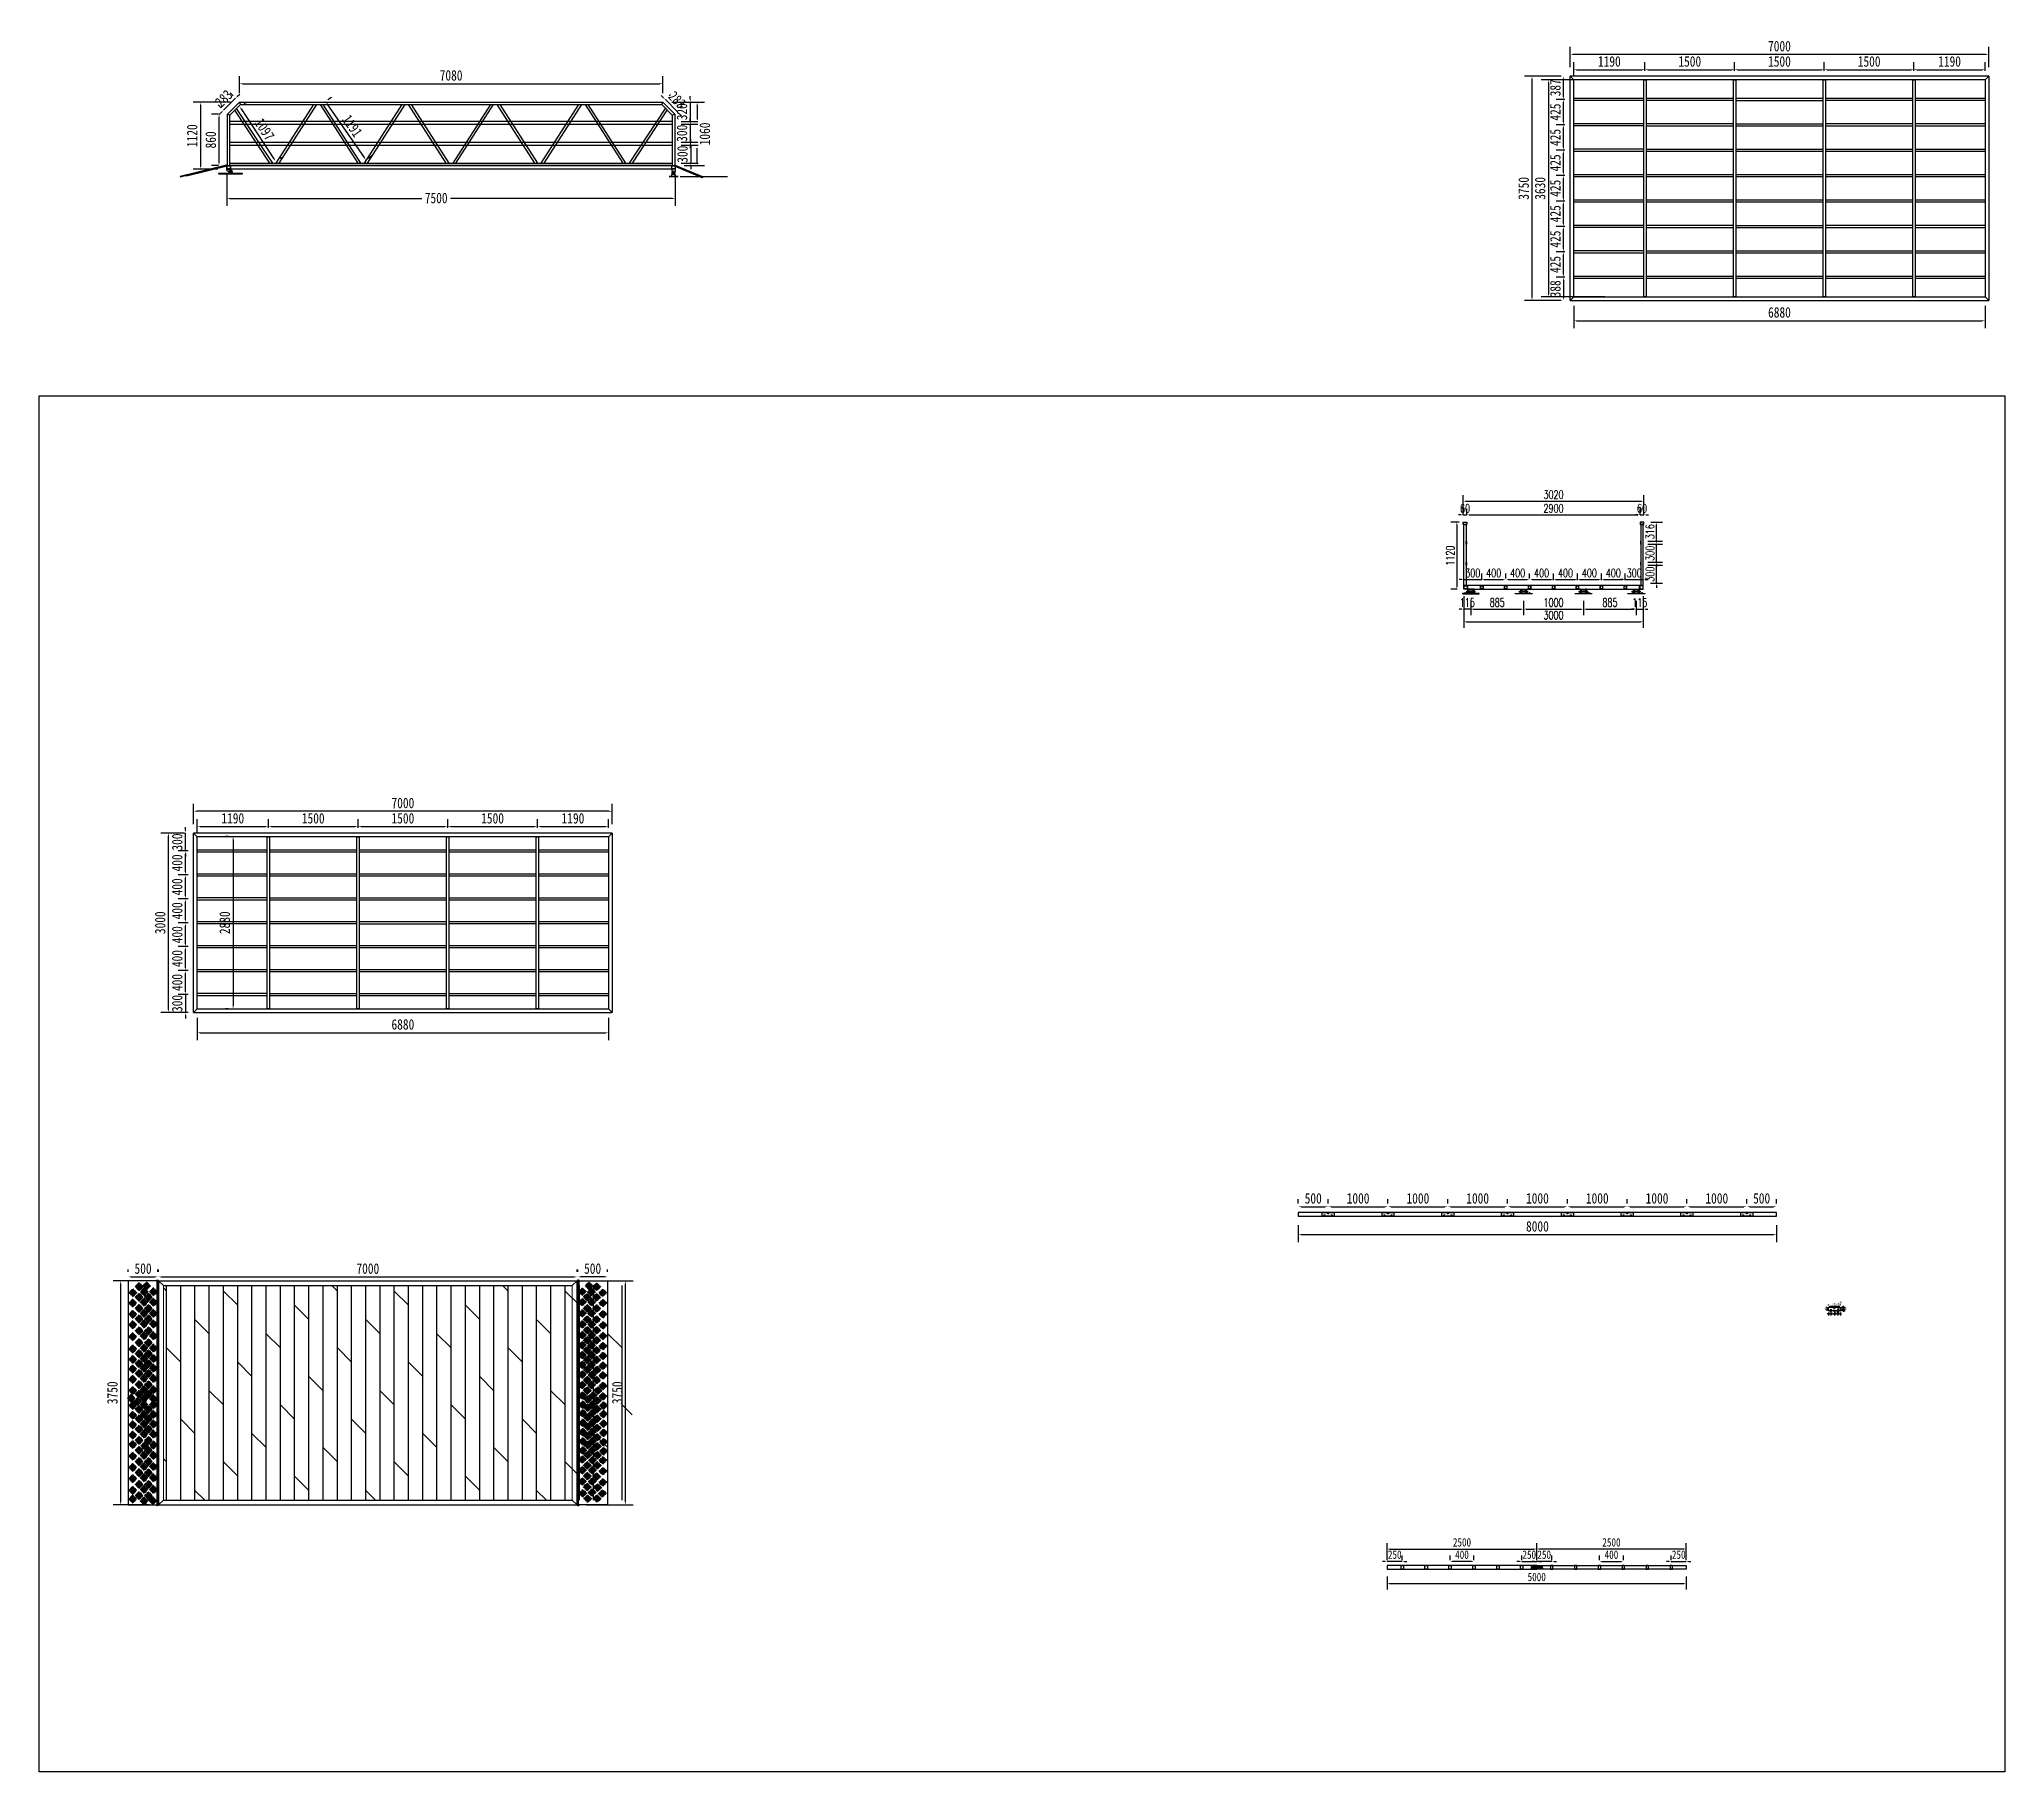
# Model space of a CAD drawing. Header units: millimetres. Extents: x -2018967 to 3675, y -751 to 1571936.
# Drawn here: x -1136962 to -1104089, y 1423250 to 1452225 of the extents above; entities that cross this region are included whole.
import ezdxf

# ---------------------------------------------------------------- set-up
doc = ezdxf.new("R2010")
doc.units = ezdxf.units.MM
doc.header["$LTSCALE"] = 1000
for name, pattern in [('ACAD_ISO03W100', [30, 12, -18]), ('CENTER2', [28.575, 19.05, -3.175, 3.175, -3.175]), ('DASHED2', [0.375, 0.25, -0.125])]:
    doc.linetypes.add(name, pattern=pattern)
doc.layers.get('0').update_dxf_attribs({"linetype": 'CONTINUOUS'})
doc.layers.get('DEFPOINTS').update_dxf_attribs({"linetype": 'CONTINUOUS'})
for name, color, linetype in [('00-HATCH(填充)', 250, 'CONTINUOUS'), ('PKNG-SIGN', 7, 'CONTINUOUS'), ('W-STEEL_FRAME钢架', 3, 'CONTINUOUS'), ('W-STEEL_KEEL钢龙骨', 5, 'CONTINUOUS'), ('木地板', 32, 'CONTINUOUS')]:
    doc.layers.add(name, color=color, linetype=linetype)
doc.styles.add('STANDARD_T3', font='simplex.shx', dxfattribs={"width": 0.7, "bigfont": 'gbcbig.shx'})
doc.styles.add('黑体', font='simhei.ttf', dxfattribs={"width": 0.8})
doc.dimstyles.new('W&&10', dxfattribs={"dimtxt": 35, "dimasz": 10, "dimexe": 25, "dimexo": 30, "dimgap": 10, "dimtad": 1, "dimdec": 0, "dimzin": 0, "dimdsep": 46, "dimtxsty": 'STANDARD_T3', "dimcen": 0.09, "dimclrd": 1, "dimclre": 1, "dimclrt": 7, "dimazin": 2, "dimtfac": 1, "dimtdec": 0, "dimtix": 1, "dimtmove": 2, "dimatfit": 3, "dimfxl": 100, "dimtolj": 1, "dimtzin": 0, "dimarcsym": 0})
doc.dimstyles.new('W&&40', dxfattribs={"dimtxt": 140, "dimasz": 40, "dimexe": 100, "dimexo": 120, "dimgap": 40, "dimtad": 1, "dimdec": 0, "dimzin": 0, "dimdsep": 46, "dimtxsty": 'STANDARD_T3', "dimcen": 0.09, "dimclrd": 1, "dimclre": 1, "dimclrt": 7, "dimazin": 2, "dimtfac": 1, "dimtdec": 0, "dimtix": 1, "dimtmove": 2, "dimatfit": 3, "dimfxl": 100, "dimtolj": 1, "dimtzin": 0, "dimarcsym": 0})
doc.dimstyles.new('W&&50', dxfattribs={"dimtxt": 175, "dimasz": 50, "dimexe": 125, "dimexo": 150, "dimgap": 50, "dimtad": 1, "dimdec": 0, "dimzin": 0, "dimdsep": 46, "dimtxsty": '黑体', "dimcen": 0.09, "dimclrd": 1, "dimclre": 1, "dimclrt": 7, "dimazin": 2, "dimtfac": 1, "dimtdec": 0, "dimtix": 1, "dimtmove": 2, "dimatfit": 3, "dimfxl": 100, "dimtolj": 1, "dimtzin": 0, "dimarcsym": 0})

msp = doc.modelspace()

# ---------------------------------------------------------------- blocks, each defined once
blk = doc.blocks.new('*D143')
at = {"layer": 'DEFPOINTS', "color": 0, "transparency": 16777216}
for p in [(-1110178, 1443779), (-1110178, 1443479), (-1109912, 1443779)]:
    blk.add_point(p, dxfattribs=at)
at = {"layer": 'W-STEEL_FRAME钢架', "color": 1, "lineweight": -2, "transparency": 16777216}
for p, q in [((-1109912, 1443819), (-1109912, 1443859)), ((-1110058, 1443779), (-1109812, 1443779)), ((-1110058, 1443479), (-1109812, 1443479)), ((-1109912, 1443479), (-1109912, 1443779)), ((-1109912, 1443439), (-1109912, 1443399))]:
    blk.add_line(p, q, dxfattribs=at)
at = {"layer": 'W-STEEL_FRAME钢架', "color": 1, "transparency": 16777216}
for points in [[(-1109918, 1443819), (-1109905, 1443819), (-1109912, 1443779)], [(-1109918, 1443439), (-1109905, 1443439), (-1109912, 1443479)]]:
    blk.add_solid(points, dxfattribs=at)
at = {"layer": 'W-STEEL_FRAME钢架', "color": 7, "transparency": 16777216, "insert": (-1110022, 1443629), "char_height": 140, "attachment_point": 5, "rotation": 90, "style": 'STANDARD_T3'}
blk.add_mtext('\\A1;300', dxfattribs=at)
blk = doc.blocks.new('*D144')
at = {"layer": 'DEFPOINTS', "color": 0, "transparency": 16777216}
for p in [(-1110125, 1444149), (-1109912, 1444149), (-1110175, 1443829)]:
    blk.add_point(p, dxfattribs=at)
at = {"layer": 'W-STEEL_FRAME钢架', "color": 1, "lineweight": -2, "transparency": 16777216}
for p, q in [((-1110005, 1444149), (-1109812, 1444149)), ((-1110055, 1443829), (-1109812, 1443829)), ((-1109912, 1443869), (-1109912, 1444109))]:
    blk.add_line(p, q, dxfattribs=at)
at = {"layer": 'W-STEEL_FRAME钢架', "color": 1, "transparency": 16777216}
for points in [[(-1109918, 1444109), (-1109905, 1444109), (-1109912, 1444149)], [(-1109918, 1443869), (-1109905, 1443869), (-1109912, 1443829)]]:
    blk.add_solid(points, dxfattribs=at)
at = {"layer": 'W-STEEL_FRAME钢架', "color": 7, "transparency": 16777216, "insert": (-1110022, 1443989), "char_height": 140, "attachment_point": 5, "rotation": 90, "style": 'STANDARD_T3'}
blk.add_mtext('\\A1;316', dxfattribs=at)
blk = doc.blocks.new('*D145')
at = {"layer": 'DEFPOINTS', "color": 0, "transparency": 16777216}
for p in [(-1112835, 1443188), (-1113135, 1443029), (-1112835, 1443059)]:
    blk.add_point(p, dxfattribs=at)
at = {"layer": 'W-STEEL_FRAME钢架', "color": 1, "lineweight": -2, "transparency": 16777216}
for p, q in [((-1113175, 1443188), (-1113215, 1443188)), ((-1113135, 1443149), (-1113135, 1443288)), ((-1113135, 1443188), (-1112835, 1443188)), ((-1112835, 1443179), (-1112835, 1443288)), ((-1112795, 1443188), (-1112755, 1443188))]:
    blk.add_line(p, q, dxfattribs=at)
at = {"layer": 'W-STEEL_FRAME钢架', "color": 1, "transparency": 16777216}
for points in [[(-1113175, 1443194), (-1113175, 1443181), (-1113135, 1443188)], [(-1112795, 1443194), (-1112795, 1443181), (-1112835, 1443188)]]:
    blk.add_solid(points, dxfattribs=at)
at = {"layer": 'W-STEEL_FRAME钢架', "color": 7, "transparency": 16777216, "insert": (-1112985, 1443298), "char_height": 140, "attachment_point": 5, "style": 'STANDARD_T3'}
blk.add_mtext('\\A1;300', dxfattribs=at)
blk = doc.blocks.new('*D146')
at = {"layer": 'DEFPOINTS', "color": 0, "transparency": 16777216}
for p in [(-1110178, 1443429), (-1109912, 1443429), (-1110135, 1443129)]:
    blk.add_point(p, dxfattribs=at)
at = {"layer": 'W-STEEL_FRAME钢架', "color": 1, "lineweight": -2, "transparency": 16777216}
for p, q in [((-1109912, 1443469), (-1109912, 1443509)), ((-1110058, 1443429), (-1109812, 1443429)), ((-1109912, 1443129), (-1109912, 1443429)), ((-1110015, 1443129), (-1109812, 1443129)), ((-1109912, 1443089), (-1109912, 1443049))]:
    blk.add_line(p, q, dxfattribs=at)
at = {"layer": 'W-STEEL_FRAME钢架', "color": 1, "transparency": 16777216}
for points in [[(-1109918, 1443469), (-1109905, 1443469), (-1109912, 1443429)], [(-1109918, 1443089), (-1109905, 1443089), (-1109912, 1443129)]]:
    blk.add_solid(points, dxfattribs=at)
at = {"layer": 'W-STEEL_FRAME钢架', "color": 7, "transparency": 16777216, "insert": (-1110022, 1443279), "char_height": 140, "attachment_point": 5, "rotation": 90, "style": 'STANDARD_T3'}
blk.add_mtext('\\A1;300', dxfattribs=at)
blk = doc.blocks.new('*D147')
at = {"layer": 'DEFPOINTS', "color": 0, "transparency": 16777216}
for p in [(-1113095, 1444149), (-1113253, 1443029), (-1113125, 1443029)]:
    blk.add_point(p, dxfattribs=at)
at = {"layer": 'W-STEEL_FRAME钢架', "color": 1, "lineweight": -2, "transparency": 16777216}
for p, q in [((-1113215, 1444149), (-1113353, 1444149)), ((-1113253, 1444109), (-1113253, 1443069)), ((-1113245, 1443029), (-1113353, 1443029))]:
    blk.add_line(p, q, dxfattribs=at)
at = {"layer": 'W-STEEL_FRAME钢架', "color": 1, "transparency": 16777216}
for points in [[(-1113260, 1444109), (-1113247, 1444109), (-1113253, 1444149)], [(-1113260, 1443069), (-1113247, 1443069), (-1113253, 1443029)]]:
    blk.add_solid(points, dxfattribs=at)
at = {"layer": 'W-STEEL_FRAME钢架', "color": 7, "transparency": 16777216, "insert": (-1113363, 1443589), "char_height": 140, "attachment_point": 5, "rotation": 90, "style": 'STANDARD_T3'}
blk.add_mtext('\\A1;1120', dxfattribs=at)
blk = doc.blocks.new('*D148')
at = {"layer": 'DEFPOINTS', "color": 0, "transparency": 16777216}
for p in [(-1113085, 1444149), (-1110185, 1444271), (-1110185, 1444149)]:
    blk.add_point(p, dxfattribs=at)
at = {"layer": 'W-STEEL_FRAME钢架', "color": 1, "lineweight": -2, "transparency": 16777216}
for p, q in [((-1113085, 1444269), (-1113085, 1444371)), ((-1113045, 1444271), (-1110225, 1444271)), ((-1110185, 1444269), (-1110185, 1444371))]:
    blk.add_line(p, q, dxfattribs=at)
at = {"layer": 'W-STEEL_FRAME钢架', "color": 1, "transparency": 16777216}
for points in [[(-1113045, 1444278), (-1113045, 1444264), (-1113085, 1444271)], [(-1110225, 1444278), (-1110225, 1444264), (-1110185, 1444271)]]:
    blk.add_solid(points, dxfattribs=at)
at = {"layer": 'W-STEEL_FRAME钢架', "color": 7, "transparency": 16777216, "insert": (-1111635, 1444381), "char_height": 140, "attachment_point": 5, "style": 'STANDARD_T3'}
blk.add_mtext('\\A1;2900', dxfattribs=at)
blk = doc.blocks.new('*D149')
at = {"layer": 'DEFPOINTS', "color": 0, "transparency": 16777216}
for p in [(-1110125, 1444500), (-1113145, 1444149), (-1110125, 1444149)]:
    blk.add_point(p, dxfattribs=at)
at = {"layer": 'W-STEEL_FRAME钢架', "color": 1, "lineweight": -2, "transparency": 16777216}
for p, q in [((-1113145, 1444269), (-1113145, 1444600)), ((-1113105, 1444500), (-1110165, 1444500)), ((-1110125, 1444269), (-1110125, 1444600))]:
    blk.add_line(p, q, dxfattribs=at)
at = {"layer": 'W-STEEL_FRAME钢架', "color": 1, "transparency": 16777216}
for points in [[(-1113105, 1444506), (-1113105, 1444493), (-1113145, 1444500)], [(-1110165, 1444506), (-1110165, 1444493), (-1110125, 1444500)]]:
    blk.add_solid(points, dxfattribs=at)
at = {"layer": 'W-STEEL_FRAME钢架', "color": 7, "transparency": 16777216, "insert": (-1111635, 1444610), "char_height": 140, "attachment_point": 5, "style": 'STANDARD_T3'}
blk.add_mtext('\\A1;3020', dxfattribs=at)
blk = doc.blocks.new('*U142')
for points in [[(-20, 30), (20, 30), (20, -30), (-20, -30)], [(-17, 27), (17, 27), (17, -27), (-17, -27)]]:
    blk.add_lwpolyline(points, close=True)
blk = doc.blocks.new('*U141')
at = {"color": 0, "linetype": 'ByBlock', "lineweight": -2}
for p in [(0, 0), (400, 0), (800, 0)]:
    blk.add_blockref('*U142', p, dxfattribs=at)
at = {"color": 0, "linetype": 'ByBlock', "lineweight": -2, "transparency": 16777216}
for p in [(1200, 0), (1600, 0), (2000, 0), (2400, 0)]:
    blk.add_blockref('*U142', p, dxfattribs=at)
blk = doc.blocks.new('*D150')
at = {"layer": 'DEFPOINTS', "color": 0, "transparency": 16777216}
for p in [(-1113145, 1444149), (-1113085, 1444271), (-1113085, 1444149)]:
    blk.add_point(p, dxfattribs=at)
at = {"layer": 'W-STEEL_FRAME钢架', "color": 1, "lineweight": -2, "transparency": 16777216}
for p, q in [((-1113185, 1444271), (-1113225, 1444271)), ((-1113145, 1444269), (-1113145, 1444371)), ((-1113145, 1444271), (-1113085, 1444271)), ((-1113085, 1444269), (-1113085, 1444371)), ((-1113045, 1444271), (-1113005, 1444271))]:
    blk.add_line(p, q, dxfattribs=at)
at = {"layer": 'W-STEEL_FRAME钢架', "color": 1, "transparency": 16777216}
for points in [[(-1113185, 1444278), (-1113185, 1444264), (-1113145, 1444271)], [(-1113045, 1444278), (-1113045, 1444264), (-1113085, 1444271)]]:
    blk.add_solid(points, dxfattribs=at)
at = {"layer": 'W-STEEL_FRAME钢架', "color": 7, "transparency": 16777216, "insert": (-1113115, 1444381), "char_height": 140, "attachment_point": 5, "style": 'STANDARD_T3'}
blk.add_mtext('\\A1;60', dxfattribs=at)
blk = doc.blocks.new('*D151')
at = {"layer": 'DEFPOINTS', "color": 0, "transparency": 16777216}
for p in [(-1113135, 1443029), (-1110135, 1443029), (-1110135, 1442483)]:
    blk.add_point(p, dxfattribs=at)
at = {"layer": 'W-STEEL_FRAME钢架', "color": 1, "lineweight": -2, "transparency": 16777216}
for p, q in [((-1113135, 1442909), (-1113135, 1442383)), ((-1110135, 1442909), (-1110135, 1442383)), ((-1113095, 1442483), (-1110175, 1442483))]:
    blk.add_line(p, q, dxfattribs=at)
at = {"layer": 'W-STEEL_FRAME钢架', "color": 1, "transparency": 16777216}
for points in [[(-1113095, 1442490), (-1113095, 1442476), (-1113135, 1442483)], [(-1110175, 1442490), (-1110175, 1442476), (-1110135, 1442483)]]:
    blk.add_solid(points, dxfattribs=at)
at = {"layer": 'W-STEEL_FRAME钢架', "color": 7, "transparency": 16777216, "insert": (-1111635, 1442593), "char_height": 140, "attachment_point": 5, "style": 'STANDARD_T3'}
blk.add_mtext('\\A1;3000', dxfattribs=at)
blk = doc.blocks.new('*D152')
at = {"color": 1, "lineweight": -2, "transparency": 16777216}
for p, q in [((-1113020, 1442833), (-1113020, 1442595)), ((-1112135, 1442831), (-1112135, 1442595)), ((-1112980, 1442695), (-1112175, 1442695))]:
    blk.add_line(p, q, dxfattribs=at)
at = {"color": 1, "transparency": 16777216}
for points in [[(-1112980, 1442702), (-1112980, 1442689), (-1113020, 1442695)], [(-1112175, 1442702), (-1112175, 1442689), (-1112135, 1442695)]]:
    blk.add_solid(points, dxfattribs=at)
at = {"layer": 'DEFPOINTS', "color": 0, "transparency": 16777216}
for p in [(-1113020, 1442953), (-1112135, 1442951), (-1112135, 1442695)]:
    blk.add_point(p, dxfattribs=at)
at = {"color": 7, "transparency": 16777216, "insert": (-1112577, 1442805), "char_height": 140, "attachment_point": 5, "style": 'STANDARD_T3'}
blk.add_mtext('\\A1;885', dxfattribs=at)
blk = doc.blocks.new('*D153')
at = {"color": 1, "lineweight": -2, "transparency": 16777216}
for p, q in [((-1110250, 1442831), (-1110250, 1442594)), ((-1110135, 1442909), (-1110135, 1442594)), ((-1110290, 1442694), (-1110330, 1442694)), ((-1110250, 1442694), (-1110135, 1442694)), ((-1110095, 1442694), (-1110055, 1442694))]:
    blk.add_line(p, q, dxfattribs=at)
at = {"color": 1, "transparency": 16777216}
for points in [[(-1110290, 1442701), (-1110290, 1442688), (-1110250, 1442694)], [(-1110095, 1442701), (-1110095, 1442688), (-1110135, 1442694)]]:
    blk.add_solid(points, dxfattribs=at)
at = {"layer": 'DEFPOINTS', "color": 0, "transparency": 16777216}
for p in [(-1110250, 1442951), (-1110135, 1443029), (-1110135, 1442694)]:
    blk.add_point(p, dxfattribs=at)
at = {"color": 7, "transparency": 16777216, "insert": (-1110192, 1442804), "char_height": 140, "attachment_point": 5, "style": 'STANDARD_T3'}
blk.add_mtext('\\A1;115', dxfattribs=at)
blk = doc.blocks.new('*D154')
at = {"color": 1, "lineweight": -2, "transparency": 16777216}
for p, q in [((-1113135, 1442909), (-1113135, 1442595)), ((-1113020, 1442833), (-1113020, 1442595)), ((-1113175, 1442695), (-1113215, 1442695)), ((-1113020, 1442695), (-1113135, 1442695)), ((-1112980, 1442695), (-1112940, 1442695))]:
    blk.add_line(p, q, dxfattribs=at)
at = {"color": 1, "transparency": 16777216}
for points in [[(-1113175, 1442702), (-1113175, 1442689), (-1113135, 1442695)], [(-1112980, 1442702), (-1112980, 1442689), (-1113020, 1442695)]]:
    blk.add_solid(points, dxfattribs=at)
at = {"layer": 'DEFPOINTS', "color": 0, "transparency": 16777216}
for p in [(-1113135, 1443029), (-1113020, 1442953), (-1113135, 1442695)]:
    blk.add_point(p, dxfattribs=at)
at = {"color": 7, "transparency": 16777216, "insert": (-1113077, 1442805), "char_height": 140, "attachment_point": 5, "style": 'STANDARD_T3'}
blk.add_mtext('\\A1;115', dxfattribs=at)
blk = doc.blocks.new('*D155')
at = {"layer": 'DEFPOINTS', "color": 0, "transparency": 16777216}
for p in [(-1112435, 1443188), (-1112835, 1443059), (-1112435, 1443089)]:
    blk.add_point(p, dxfattribs=at)
at = {"layer": 'W-STEEL_FRAME钢架', "color": 1, "lineweight": -2, "transparency": 16777216}
for p, q in [((-1112835, 1443179), (-1112835, 1443288)), ((-1112795, 1443188), (-1112475, 1443188)), ((-1112435, 1443209), (-1112435, 1443288))]:
    blk.add_line(p, q, dxfattribs=at)
at = {"layer": 'W-STEEL_FRAME钢架', "color": 1, "transparency": 16777216}
for points in [[(-1112795, 1443194), (-1112795, 1443181), (-1112835, 1443188)], [(-1112475, 1443194), (-1112475, 1443181), (-1112435, 1443188)]]:
    blk.add_solid(points, dxfattribs=at)
at = {"layer": 'W-STEEL_FRAME钢架', "color": 7, "transparency": 16777216, "insert": (-1112635, 1443298), "char_height": 140, "attachment_point": 5, "style": 'STANDARD_T3'}
blk.add_mtext('\\A1;400', dxfattribs=at)
blk = doc.blocks.new('*D156')
at = {"layer": 'DEFPOINTS', "color": 0, "transparency": 16777216}
for p in [(-1112035, 1443188), (-1112435, 1443089), (-1112035, 1443086)]:
    blk.add_point(p, dxfattribs=at)
at = {"layer": 'W-STEEL_FRAME钢架', "color": 1, "lineweight": -2, "transparency": 16777216}
for p, q in [((-1112435, 1443209), (-1112435, 1443288)), ((-1112395, 1443188), (-1112075, 1443188)), ((-1112035, 1443206), (-1112035, 1443288))]:
    blk.add_line(p, q, dxfattribs=at)
at = {"layer": 'W-STEEL_FRAME钢架', "color": 1, "transparency": 16777216}
for points in [[(-1112395, 1443194), (-1112395, 1443181), (-1112435, 1443188)], [(-1112075, 1443194), (-1112075, 1443181), (-1112035, 1443188)]]:
    blk.add_solid(points, dxfattribs=at)
at = {"layer": 'W-STEEL_FRAME钢架', "color": 7, "transparency": 16777216, "insert": (-1112235, 1443298), "char_height": 140, "attachment_point": 5, "style": 'STANDARD_T3'}
blk.add_mtext('\\A1;400', dxfattribs=at)
blk = doc.blocks.new('*D157')
at = {"layer": 'DEFPOINTS', "color": 0, "transparency": 16777216}
for p in [(-1111635, 1443188), (-1112035, 1443086), (-1111635, 1443059)]:
    blk.add_point(p, dxfattribs=at)
at = {"layer": 'W-STEEL_FRAME钢架', "color": 1, "lineweight": -2, "transparency": 16777216}
for p, q in [((-1112035, 1443206), (-1112035, 1443288)), ((-1111995, 1443188), (-1111675, 1443188)), ((-1111635, 1443179), (-1111635, 1443288))]:
    blk.add_line(p, q, dxfattribs=at)
at = {"layer": 'W-STEEL_FRAME钢架', "color": 1, "transparency": 16777216}
for points in [[(-1111995, 1443194), (-1111995, 1443181), (-1112035, 1443188)], [(-1111675, 1443194), (-1111675, 1443181), (-1111635, 1443188)]]:
    blk.add_solid(points, dxfattribs=at)
at = {"layer": 'W-STEEL_FRAME钢架', "color": 7, "transparency": 16777216, "insert": (-1111835, 1443298), "char_height": 140, "attachment_point": 5, "style": 'STANDARD_T3'}
blk.add_mtext('\\A1;400', dxfattribs=at)
blk = doc.blocks.new('*D164')
at = {"layer": 'DEFPOINTS', "color": 0, "transparency": 16777216}
for p in [(-1110185, 1444149), (-1110125, 1444271), (-1110125, 1444149)]:
    blk.add_point(p, dxfattribs=at)
at = {"layer": 'PKNG-SIGN', "color": 1, "lineweight": -2, "transparency": 16777216}
for p, q in [((-1110225, 1444271), (-1110265, 1444271)), ((-1110185, 1444269), (-1110185, 1444371)), ((-1110185, 1444271), (-1110125, 1444271)), ((-1110125, 1444269), (-1110125, 1444371)), ((-1110085, 1444271), (-1110045, 1444271))]:
    blk.add_line(p, q, dxfattribs=at)
at = {"layer": 'PKNG-SIGN', "color": 1, "transparency": 16777216}
for points in [[(-1110225, 1444278), (-1110225, 1444264), (-1110185, 1444271)], [(-1110085, 1444278), (-1110085, 1444264), (-1110125, 1444271)]]:
    blk.add_solid(points, dxfattribs=at)
at = {"layer": 'PKNG-SIGN', "color": 7, "transparency": 16777216, "insert": (-1110155, 1444381), "char_height": 140, "attachment_point": 5, "style": 'STANDARD_T3'}
blk.add_mtext('\\A1;60', dxfattribs=at)
blk = doc.blocks.new('*D158')
at = {"layer": 'DEFPOINTS', "color": 0, "transparency": 16777216}
for p in [(-1111235, 1443188), (-1111635, 1443059), (-1111235, 1443059)]:
    blk.add_point(p, dxfattribs=at)
at = {"layer": 'W-STEEL_FRAME钢架', "color": 1, "lineweight": -2, "transparency": 16777216}
for p, q in [((-1111635, 1443179), (-1111635, 1443288)), ((-1111595, 1443188), (-1111275, 1443188)), ((-1111235, 1443179), (-1111235, 1443288))]:
    blk.add_line(p, q, dxfattribs=at)
at = {"layer": 'W-STEEL_FRAME钢架', "color": 1, "transparency": 16777216}
for points in [[(-1111595, 1443194), (-1111595, 1443181), (-1111635, 1443188)], [(-1111275, 1443194), (-1111275, 1443181), (-1111235, 1443188)]]:
    blk.add_solid(points, dxfattribs=at)
at = {"layer": 'W-STEEL_FRAME钢架', "color": 7, "transparency": 16777216, "insert": (-1111435, 1443298), "char_height": 140, "attachment_point": 5, "style": 'STANDARD_T3'}
blk.add_mtext('\\A1;400', dxfattribs=at)
blk = doc.blocks.new('*D159')
at = {"layer": 'DEFPOINTS', "color": 0, "transparency": 16777216}
for p in [(-1110835, 1443188), (-1111235, 1443059), (-1110835, 1443059)]:
    blk.add_point(p, dxfattribs=at)
at = {"layer": 'W-STEEL_FRAME钢架', "color": 1, "lineweight": -2, "transparency": 16777216}
for p, q in [((-1111235, 1443179), (-1111235, 1443288)), ((-1111195, 1443188), (-1110875, 1443188)), ((-1110835, 1443179), (-1110835, 1443288))]:
    blk.add_line(p, q, dxfattribs=at)
at = {"layer": 'W-STEEL_FRAME钢架', "color": 1, "transparency": 16777216}
for points in [[(-1111195, 1443194), (-1111195, 1443181), (-1111235, 1443188)], [(-1110875, 1443194), (-1110875, 1443181), (-1110835, 1443188)]]:
    blk.add_solid(points, dxfattribs=at)
at = {"layer": 'W-STEEL_FRAME钢架', "color": 7, "transparency": 16777216, "insert": (-1111035, 1443298), "char_height": 140, "attachment_point": 5, "style": 'STANDARD_T3'}
blk.add_mtext('\\A1;400', dxfattribs=at)
blk = doc.blocks.new('*D160')
at = {"layer": 'DEFPOINTS', "color": 0, "transparency": 16777216}
for p in [(-1110435, 1443188), (-1110835, 1443059), (-1110435, 1443059)]:
    blk.add_point(p, dxfattribs=at)
at = {"layer": 'W-STEEL_FRAME钢架', "color": 1, "lineweight": -2, "transparency": 16777216}
for p, q in [((-1110835, 1443179), (-1110835, 1443288)), ((-1110795, 1443188), (-1110475, 1443188)), ((-1110435, 1443179), (-1110435, 1443288))]:
    blk.add_line(p, q, dxfattribs=at)
at = {"layer": 'W-STEEL_FRAME钢架', "color": 1, "transparency": 16777216}
for points in [[(-1110795, 1443194), (-1110795, 1443181), (-1110835, 1443188)], [(-1110475, 1443194), (-1110475, 1443181), (-1110435, 1443188)]]:
    blk.add_solid(points, dxfattribs=at)
at = {"layer": 'W-STEEL_FRAME钢架', "color": 7, "transparency": 16777216, "insert": (-1110635, 1443298), "char_height": 140, "attachment_point": 5, "style": 'STANDARD_T3'}
blk.add_mtext('\\A1;400', dxfattribs=at)
blk = doc.blocks.new('*D161')
at = {"layer": 'DEFPOINTS', "color": 0, "transparency": 16777216}
for p in [(-1110135, 1443188), (-1110435, 1443059), (-1110135, 1443029)]:
    blk.add_point(p, dxfattribs=at)
at = {"layer": 'W-STEEL_FRAME钢架', "color": 1, "lineweight": -2, "transparency": 16777216}
for p, q in [((-1110475, 1443188), (-1110515, 1443188)), ((-1110435, 1443179), (-1110435, 1443288)), ((-1110435, 1443188), (-1110135, 1443188)), ((-1110135, 1443149), (-1110135, 1443288)), ((-1110095, 1443188), (-1110055, 1443188))]:
    blk.add_line(p, q, dxfattribs=at)
at = {"layer": 'W-STEEL_FRAME钢架', "color": 1, "transparency": 16777216}
for points in [[(-1110475, 1443194), (-1110475, 1443181), (-1110435, 1443188)], [(-1110095, 1443194), (-1110095, 1443181), (-1110135, 1443188)]]:
    blk.add_solid(points, dxfattribs=at)
at = {"layer": 'W-STEEL_FRAME钢架', "color": 7, "transparency": 16777216, "insert": (-1110285, 1443298), "char_height": 140, "attachment_point": 5, "style": 'STANDARD_T3'}
blk.add_mtext('\\A1;300', dxfattribs=at)
blk = doc.blocks.new('*D162')
at = {"color": 1, "lineweight": -2, "transparency": 16777216}
for p, q in [((-1112135, 1442831), (-1112135, 1442595)), ((-1111135, 1442833), (-1111135, 1442595)), ((-1112095, 1442695), (-1111175, 1442695))]:
    blk.add_line(p, q, dxfattribs=at)
at = {"color": 1, "transparency": 16777216}
for points in [[(-1112095, 1442702), (-1112095, 1442689), (-1112135, 1442695)], [(-1111175, 1442702), (-1111175, 1442689), (-1111135, 1442695)]]:
    blk.add_solid(points, dxfattribs=at)
at = {"layer": 'DEFPOINTS', "color": 0, "transparency": 16777216}
for p in [(-1112135, 1442951), (-1111135, 1442953), (-1111135, 1442695)]:
    blk.add_point(p, dxfattribs=at)
at = {"color": 7, "transparency": 16777216, "insert": (-1111635, 1442805), "char_height": 140, "attachment_point": 5, "style": 'STANDARD_T3'}
blk.add_mtext('\\A1;1000', dxfattribs=at)
blk = doc.blocks.new('*D163')
at = {"color": 1, "lineweight": -2, "transparency": 16777216}
for p, q in [((-1111135, 1442833), (-1111135, 1442595)), ((-1110250, 1442831), (-1110250, 1442595)), ((-1111095, 1442695), (-1110290, 1442695))]:
    blk.add_line(p, q, dxfattribs=at)
at = {"color": 1, "transparency": 16777216}
for points in [[(-1111095, 1442702), (-1111095, 1442689), (-1111135, 1442695)], [(-1110290, 1442702), (-1110290, 1442689), (-1110250, 1442695)]]:
    blk.add_solid(points, dxfattribs=at)
at = {"layer": 'DEFPOINTS', "color": 0, "transparency": 16777216}
for p in [(-1111135, 1442953), (-1110250, 1442951), (-1110250, 1442695)]:
    blk.add_point(p, dxfattribs=at)
at = {"color": 7, "transparency": 16777216, "insert": (-1110692, 1442805), "char_height": 140, "attachment_point": 5, "style": 'STANDARD_T3'}
blk.add_mtext('\\A1;885', dxfattribs=at)
blk = doc.blocks.new('*D171')
at = {"color": 1, "lineweight": -2, "transparency": 16777216}
for p, q in [((-1133964, 1450973), (-1134081, 1450973)), ((-1133956, 1450163), (-1133956, 1450923)), ((-1133964, 1450113), (-1134081, 1450113))]:
    blk.add_line(p, q, dxfattribs=at)
at = {"color": 1, "transparency": 16777216}
for points in [[(-1133964, 1450923), (-1133947, 1450923), (-1133956, 1450973)], [(-1133964, 1450163), (-1133947, 1450163), (-1133956, 1450113)]]:
    blk.add_solid(points, dxfattribs=at)
at = {"layer": 'DEFPOINTS', "color": 0, "transparency": 16777216}
for p in [(-1133956, 1450973), (-1133814, 1450973), (-1133814, 1450113)]:
    blk.add_point(p, dxfattribs=at)
at = {"color": 7, "transparency": 16777216, "insert": (-1134094, 1450543), "char_height": 175, "attachment_point": 5, "rotation": 90, "style": '黑体'}
blk.add_mtext('\\A1;860', dxfattribs=at)
blk = doc.blocks.new('*D165')
at = {"color": 1, "lineweight": -2, "transparency": 16777216}
for p, q in [((-1133920, 1451079), (-1133968, 1451127)), ((-1133880, 1451039), (-1133680, 1451239)), ((-1133720, 1451279), (-1133768, 1451327)), ((-1133645, 1451274), (-1133609, 1451310)), ((-1133915, 1451004), (-1133951, 1450968))]:
    blk.add_line(p, q, dxfattribs=at)
at = {"color": 1, "transparency": 16777216}
for points in [[(-1133921, 1451009), (-1133909, 1450998), (-1133880, 1451039)], [(-1133650, 1451280), (-1133639, 1451268), (-1133680, 1451239)]]:
    blk.add_solid(points, dxfattribs=at)
at = {"layer": 'DEFPOINTS', "color": 0, "transparency": 16777216}
for p in [(-1133680, 1451239), (-1133614, 1451173), (-1133814, 1450973)]:
    blk.add_point(p, dxfattribs=at)
at = {"color": 7, "transparency": 16777216, "insert": (-1133877, 1451236), "char_height": 175, "attachment_point": 5, "rotation": 45, "style": '黑体'}
blk.add_mtext('\\A1;283', dxfattribs=at)
blk = doc.blocks.new('*D172')
at = {"color": 1, "lineweight": -2, "transparency": 16777216}
for p, q in [((-1126527, 1451251), (-1126562, 1451286)), ((-1126291, 1451016), (-1126491, 1451216)), ((-1126428, 1451279), (-1126403, 1451304)), ((-1126228, 1451079), (-1126203, 1451104)), ((-1126256, 1450980), (-1126221, 1450945))]:
    blk.add_line(p, q, dxfattribs=at)
at = {"color": 1, "transparency": 16777216}
for points in [[(-1126521, 1451257), (-1126533, 1451245), (-1126491, 1451216)], [(-1126250, 1450986), (-1126262, 1450974), (-1126291, 1451016)]]:
    blk.add_solid(points, dxfattribs=at)
at = {"layer": 'DEFPOINTS', "color": 0, "transparency": 16777216}
for p in [(-1126534, 1451173), (-1126491, 1451216), (-1126334, 1450973)]:
    blk.add_point(p, dxfattribs=at)
at = {"color": 7, "transparency": 16777216, "insert": (-1126294, 1451213), "char_height": 175, "attachment_point": 5, "rotation": 315, "style": '黑体'}
blk.add_mtext('\\A1;283', dxfattribs=at)
blk = doc.blocks.new('*D166')
at = {"color": 1, "lineweight": -2, "transparency": 16777216}
for p, q in [((-1133614, 1451323), (-1133614, 1451607)), ((-1133564, 1451482), (-1126584, 1451482)), ((-1126534, 1451323), (-1126534, 1451607))]:
    blk.add_line(p, q, dxfattribs=at)
at = {"color": 1, "transparency": 16777216}
for points in [[(-1133564, 1451490), (-1133564, 1451474), (-1133614, 1451482)], [(-1126584, 1451490), (-1126584, 1451474), (-1126534, 1451482)]]:
    blk.add_solid(points, dxfattribs=at)
at = {"layer": 'DEFPOINTS', "color": 0, "transparency": 16777216}
for p in [(-1126534, 1451482), (-1133614, 1451173), (-1126534, 1451173)]:
    blk.add_point(p, dxfattribs=at)
at = {"color": 7, "transparency": 16777216, "insert": (-1130074, 1451621), "char_height": 175, "attachment_point": 5, "style": '黑体'}
blk.add_mtext('\\A1;7080', dxfattribs=at)
blk = doc.blocks.new('*D167')
at = {"color": 1, "lineweight": -2, "transparency": 16777216}
for p, q in [((-1133764, 1451173), (-1134391, 1451173)), ((-1134266, 1451123), (-1134266, 1450103)), ((-1133974, 1450053), (-1134391, 1450053))]:
    blk.add_line(p, q, dxfattribs=at)
at = {"color": 1, "transparency": 16777216}
for points in [[(-1134274, 1451123), (-1134258, 1451123), (-1134266, 1451173)], [(-1134274, 1450103), (-1134258, 1450103), (-1134266, 1450053)]]:
    blk.add_solid(points, dxfattribs=at)
at = {"layer": 'DEFPOINTS', "color": 0, "transparency": 16777216}
for p in [(-1133614, 1451173), (-1134266, 1450053), (-1133824, 1450053)]:
    blk.add_point(p, dxfattribs=at)
at = {"color": 7, "transparency": 16777216, "insert": (-1134405, 1450613), "char_height": 175, "attachment_point": 5, "rotation": 90, "style": '黑体'}
blk.add_mtext('\\A1;1120', dxfattribs=at)
blk = doc.blocks.new('*D168')
at = {"color": 1, "lineweight": -2, "transparency": 16777216}
for p, q in [((-1126384, 1451173), (-1125949, 1451173)), ((-1126074, 1451223), (-1126074, 1451273)), ((-1126074, 1451173), (-1126074, 1450853)), ((-1126224, 1450853), (-1125949, 1450853)), ((-1126074, 1450803), (-1126074, 1450753))]:
    blk.add_line(p, q, dxfattribs=at)
at = {"color": 1, "transparency": 16777216}
for points in [[(-1126082, 1451223), (-1126066, 1451223), (-1126074, 1451173)], [(-1126082, 1450803), (-1126066, 1450803), (-1126074, 1450853)]]:
    blk.add_solid(points, dxfattribs=at)
at = {"layer": 'DEFPOINTS', "color": 0, "transparency": 16777216}
for p in [(-1126534, 1451173), (-1126374, 1450853), (-1126074, 1450853)]:
    blk.add_point(p, dxfattribs=at)
at = {"color": 7, "transparency": 16777216, "insert": (-1126212, 1451013), "char_height": 175, "attachment_point": 5, "rotation": 90, "style": '黑体'}
blk.add_mtext('\\A1;320', dxfattribs=at)
blk = doc.blocks.new('*D169')
at = {"color": 1, "lineweight": -2, "transparency": 16777216}
for p, q in [((-1126224, 1450803), (-1125949, 1450803)), ((-1126074, 1450853), (-1126074, 1450903)), ((-1126074, 1450803), (-1126074, 1450503)), ((-1126224, 1450503), (-1125949, 1450503)), ((-1126074, 1450453), (-1126074, 1450403))]:
    blk.add_line(p, q, dxfattribs=at)
at = {"color": 1, "transparency": 16777216}
for points in [[(-1126082, 1450853), (-1126066, 1450853), (-1126074, 1450803)], [(-1126082, 1450453), (-1126066, 1450453), (-1126074, 1450503)]]:
    blk.add_solid(points, dxfattribs=at)
at = {"layer": 'DEFPOINTS', "color": 0, "transparency": 16777216}
for p in [(-1126374, 1450803), (-1126374, 1450503), (-1126074, 1450503)]:
    blk.add_point(p, dxfattribs=at)
at = {"color": 7, "transparency": 16777216, "insert": (-1126212, 1450653), "char_height": 175, "attachment_point": 5, "rotation": 90, "style": '黑体'}
blk.add_mtext('\\A1;300', dxfattribs=at)
blk = doc.blocks.new('*D170')
at = {"color": 1, "lineweight": -2, "transparency": 16777216}
for p, q in [((-1126224, 1450453), (-1125941, 1450453)), ((-1126066, 1450503), (-1126066, 1450553)), ((-1126066, 1450453), (-1126066, 1450153)), ((-1126224, 1450153), (-1125941, 1450153)), ((-1126066, 1450103), (-1126066, 1450053))]:
    blk.add_line(p, q, dxfattribs=at)
at = {"color": 1, "transparency": 16777216}
for points in [[(-1126074, 1450503), (-1126057, 1450503), (-1126066, 1450453)], [(-1126074, 1450103), (-1126057, 1450103), (-1126066, 1450153)]]:
    blk.add_solid(points, dxfattribs=at)
at = {"layer": 'DEFPOINTS', "color": 0, "transparency": 16777216}
for p in [(-1126374, 1450453), (-1126374, 1450153), (-1126066, 1450153)]:
    blk.add_point(p, dxfattribs=at)
at = {"color": 7, "transparency": 16777216, "insert": (-1126204, 1450303), "char_height": 175, "attachment_point": 5, "rotation": 90, "style": '黑体'}
blk.add_mtext('\\A1;300', dxfattribs=at)
blk = doc.blocks.new('*D173')
at = {"color": 1, "lineweight": -2, "transparency": 16777216}
for p, q in [((-1133824, 1449963), (-1133824, 1449439)), ((-1126324, 1449963), (-1126324, 1449439)), ((-1133774, 1449564), (-1130566, 1449564)), ((-1126374, 1449564), (-1130082, 1449564))]:
    blk.add_line(p, q, dxfattribs=at)
at = {"color": 1, "transparency": 16777216}
for points in [[(-1133774, 1449572), (-1133774, 1449555), (-1133824, 1449564)], [(-1126374, 1449572), (-1126374, 1449555), (-1126324, 1449564)]]:
    blk.add_solid(points, dxfattribs=at)
at = {"layer": 'DEFPOINTS', "color": 0, "transparency": 16777216}
for p in [(-1133824, 1450113), (-1126324, 1450113), (-1133824, 1449564)]:
    blk.add_point(p, dxfattribs=at)
at = {"color": 7, "transparency": 16777216, "insert": (-1130324, 1449570), "char_height": 175, "attachment_point": 5, "style": '黑体'}
blk.add_mtext('\\A1;7500', dxfattribs=at)
blk = doc.blocks.new('*D174')
at = {"color": 1, "lineweight": -2, "transparency": 16777216}
for p, q in [((-1126113, 1451173), (-1125834, 1451173)), ((-1125959, 1451123), (-1125959, 1450881)), ((-1125959, 1450163), (-1125959, 1450405)), ((-1126174, 1450113), (-1125834, 1450113))]:
    blk.add_line(p, q, dxfattribs=at)
at = {"color": 1, "transparency": 16777216}
for points in [[(-1125967, 1451123), (-1125950, 1451123), (-1125959, 1451173)], [(-1125967, 1450163), (-1125950, 1450163), (-1125959, 1450113)]]:
    blk.add_solid(points, dxfattribs=at)
at = {"layer": 'DEFPOINTS', "color": 0, "transparency": 16777216}
for p in [(-1126263, 1451173), (-1125959, 1451173), (-1126324, 1450113)]:
    blk.add_point(p, dxfattribs=at)
at = {"color": 7, "transparency": 16777216, "insert": (-1125830, 1450643), "char_height": 175, "attachment_point": 5, "rotation": 90, "style": '黑体'}
blk.add_mtext('\\A1;1060', dxfattribs=at)
blk = doc.blocks.new('*D182')
at = {"layer": 'DEFPOINTS', "color": 0, "transparency": 16777216}
for p in [(-1111916, 1426974), (-1114416, 1426667), (-1111916, 1426667)]:
    blk.add_point(p, dxfattribs=at)
at = {"layer": 'W-STEEL_KEEL钢龙骨', "color": 1, "lineweight": -2, "transparency": 16777216}
for p, q in [((-1114416, 1426787), (-1114416, 1427074)), ((-1111916, 1426787), (-1111916, 1427074)), ((-1114376, 1426974), (-1111956, 1426974))]:
    blk.add_line(p, q, dxfattribs=at)
at = {"layer": 'W-STEEL_KEEL钢龙骨', "color": 1, "transparency": 16777216}
for points in [[(-1114376, 1426981), (-1114376, 1426967), (-1114416, 1426974)], [(-1111956, 1426981), (-1111956, 1426967), (-1111916, 1426974)]]:
    blk.add_solid(points, dxfattribs=at)
at = {"layer": 'W-STEEL_KEEL钢龙骨', "color": 7, "transparency": 16777216, "insert": (-1113166, 1427085), "char_height": 140, "attachment_point": 5, "style": '黑体'}
blk.add_mtext('\\A1;2500', dxfattribs=at)
blk = doc.blocks.new('*D183')
at = {"layer": 'DEFPOINTS', "color": 0, "transparency": 16777216}
for p in [(-1111916, 1426768), (-1111916, 1426697), (-1111666, 1426667)]:
    blk.add_point(p, dxfattribs=at)
at = {"layer": 'W-STEEL_KEEL钢龙骨', "color": 1, "lineweight": -2, "transparency": 16777216}
for p, q in [((-1111956, 1426768), (-1111996, 1426768)), ((-1111916, 1426817), (-1111916, 1426868)), ((-1111666, 1426768), (-1111916, 1426768)), ((-1111666, 1426787), (-1111666, 1426868)), ((-1111626, 1426768), (-1111586, 1426768))]:
    blk.add_line(p, q, dxfattribs=at)
at = {"layer": 'W-STEEL_KEEL钢龙骨', "color": 1, "transparency": 16777216}
for points in [[(-1111956, 1426775), (-1111956, 1426761), (-1111916, 1426768)], [(-1111626, 1426775), (-1111626, 1426761), (-1111666, 1426768)]]:
    blk.add_solid(points, dxfattribs=at)
at = {"layer": 'W-STEEL_KEEL钢龙骨', "color": 7, "transparency": 16777216, "insert": (-1111791, 1426879), "char_height": 140, "attachment_point": 5, "style": '黑体'}
blk.add_mtext('\\A1;250', dxfattribs=at)
blk = doc.blocks.new('*D184')
at = {"layer": 'DEFPOINTS', "color": 0, "transparency": 16777216}
for p in [(-1111916, 1426974), (-1111916, 1426667), (-1109416, 1426667)]:
    blk.add_point(p, dxfattribs=at)
at = {"layer": 'W-STEEL_KEEL钢龙骨', "color": 1, "lineweight": -2, "transparency": 16777216}
for p, q in [((-1111916, 1426787), (-1111916, 1427074)), ((-1109416, 1426787), (-1109416, 1427074)), ((-1109456, 1426974), (-1111876, 1426974))]:
    blk.add_line(p, q, dxfattribs=at)
at = {"layer": 'W-STEEL_KEEL钢龙骨', "color": 1, "transparency": 16777216}
for points in [[(-1111876, 1426981), (-1111876, 1426967), (-1111916, 1426974)], [(-1109456, 1426981), (-1109456, 1426967), (-1109416, 1426974)]]:
    blk.add_solid(points, dxfattribs=at)
at = {"layer": 'W-STEEL_KEEL钢龙骨', "color": 7, "transparency": 16777216, "insert": (-1110666, 1427085), "char_height": 140, "attachment_point": 5, "style": '黑体'}
blk.add_mtext('\\A1;2500', dxfattribs=at)
blk = doc.blocks.new('1')
at = {"color": 1}
for p, q in [((-1521936, 1214346), (-1521934, 1214347)), ((-1521919, 1214347), (-1521916, 1214346))]:
    blk.add_line(p, q, dxfattribs=at)
at = {"lineweight": -3}
for p, q in [((-1521936, 1214341), (-1521936, 1214346)), ((-1521936, 1214346), (-1521916, 1214346)), ((-1521935, 1214341), (-1521936, 1214341)), ((-1521934, 1214347), (-1521932, 1214347)), ((-1521933, 1214352), (-1521931, 1214355)), ((-1521933, 1214176), (-1521933, 1214352)), ((-1521919, 1214352), (-1521933, 1214352)), ((-1521932, 1214347), (-1521919, 1214347)), ((-1521932, 1214346), (-1521932, 1214341)), ((-1521921, 1214355), (-1521931, 1214355)), ((-1521919, 1214352), (-1521921, 1214355)), ((-1521919, 1214347), (-1521921, 1214347)), ((-1521921, 1214346), (-1521921, 1214341)), ((-1521919, 1214176), (-1521919, 1214352)), ((-1521917, 1214341), (-1521916, 1214341)), ((-1521916, 1214341), (-1521916, 1214346)), ((-1521938, 1214338), (-1521935, 1214338)), ((-1521938, 1214336), (-1521931, 1214336)), ((-1521938, 1214336), (-1521914, 1214336)), ((-1521938, 1214176), (-1521931, 1214176)), ((-1521938, 1214176), (-1521914, 1214176)), ((-1521938, 1214174), (-1521935, 1214174)), ((-1521935, 1214171), (-1521936, 1214171)), ((-1521936, 1214171), (-1521936, 1214166)), ((-1521936, 1214166), (-1521916, 1214166)), ((-1521934, 1214165), (-1521932, 1214165)), ((-1521932, 1214166), (-1521932, 1214171)), ((-1521932, 1214165), (-1521919, 1214165)), ((-1521921, 1214166), (-1521921, 1214171)), ((-1521919, 1214165), (-1521921, 1214165)), ((-1521914, 1214338), (-1521917, 1214338)), ((-1521914, 1214174), (-1521917, 1214174)), ((-1521917, 1214171), (-1521916, 1214171)), ((-1521916, 1214171), (-1521916, 1214166))]:
    blk.add_line(p, q, dxfattribs=at)
at = {"color": 6, "lineweight": -3}
for p, q in [((-1521931, 1214176), (-1521931, 1214355)), ((-1521921, 1214176), (-1521921, 1214355))]:
    blk.add_line(p, q, dxfattribs=at)
at = {"lineweight": -3}
for points in [[(-1521935, 1214338), (-1521935, 1214341), (-1521917, 1214341), (-1521917, 1214338)], [(-1521933, 1214336), (-1521938, 1214336), (-1521938, 1214338), (-1521914, 1214338), (-1521914, 1214336), (-1521919, 1214336)], [(-1521933, 1214176), (-1521938, 1214176), (-1521938, 1214174), (-1521914, 1214174), (-1521914, 1214176), (-1521919, 1214176)], [(-1521935, 1214174), (-1521935, 1214171), (-1521917, 1214171), (-1521917, 1214174)]]:
    blk.add_lwpolyline(points, dxfattribs=at)
for centre, radius, start, end in [((-1521934, 1214169), 3.22, 223.6028, 316.3972), ((-1521926, 1214180), 14.7, 248.7607, 291.2393), ((-1521919, 1214169), 3.22, 223.6028, 316.3972)]:
    blk.add_arc(centre, radius, start, end, dxfattribs=at)
blk = doc.blocks.new('*D185')
at = {"layer": 'DEFPOINTS', "color": 0, "transparency": 16777216}
for p in [(-1114416, 1426637), (-1109416, 1426637), (-1109416, 1426395)]:
    blk.add_point(p, dxfattribs=at)
at = {"layer": 'W-STEEL_KEEL钢龙骨', "color": 1, "lineweight": -2, "transparency": 16777216}
for p, q in [((-1114416, 1426517), (-1114416, 1426295)), ((-1114376, 1426395), (-1109456, 1426395)), ((-1109416, 1426517), (-1109416, 1426295))]:
    blk.add_line(p, q, dxfattribs=at)
at = {"layer": 'W-STEEL_KEEL钢龙骨', "color": 1, "transparency": 16777216}
for points in [[(-1114376, 1426402), (-1114376, 1426389), (-1114416, 1426395)], [(-1109456, 1426402), (-1109456, 1426389), (-1109416, 1426395)]]:
    blk.add_solid(points, dxfattribs=at)
at = {"layer": 'W-STEEL_KEEL钢龙骨', "color": 7, "transparency": 16777216, "insert": (-1111916, 1426506), "char_height": 140, "attachment_point": 5, "style": '黑体'}
blk.add_mtext('\\A1;5000', dxfattribs=at)
blk = doc.blocks.new('*U177')
blk.add_lwpolyline([(-20, -30), (20, -30), (20, 30), (-20, 30)], close=True)
blk = doc.blocks.new('*U178')
at = {"color": 0, "linetype": 'ByBlock', "lineweight": -2, "transparency": 16777216}
for p in [(0, 0), (400, 0), (800, 0), (1200, 0), (1600, 0), (2000, 0)]:
    blk.add_blockref('*U177', p, dxfattribs=at)
blk = doc.blocks.new('*D186')
at = {"layer": 'DEFPOINTS', "color": 0, "transparency": 16777216}
for p in [(-1110466, 1426768), (-1110866, 1426667), (-1110466, 1426667)]:
    blk.add_point(p, dxfattribs=at)
at = {"layer": 'W-STEEL_KEEL钢龙骨', "color": 1, "lineweight": -2, "transparency": 16777216}
for p, q in [((-1110866, 1426787), (-1110866, 1426868)), ((-1110826, 1426768), (-1110506, 1426768)), ((-1110466, 1426787), (-1110466, 1426868))]:
    blk.add_line(p, q, dxfattribs=at)
at = {"layer": 'W-STEEL_KEEL钢龙骨', "color": 1, "transparency": 16777216}
for points in [[(-1110826, 1426775), (-1110826, 1426761), (-1110866, 1426768)], [(-1110506, 1426775), (-1110506, 1426761), (-1110466, 1426768)]]:
    blk.add_solid(points, dxfattribs=at)
at = {"layer": 'W-STEEL_KEEL钢龙骨', "color": 7, "transparency": 16777216, "insert": (-1110666, 1426879), "char_height": 140, "attachment_point": 5, "style": '黑体'}
blk.add_mtext('\\A1;400', dxfattribs=at)
blk = doc.blocks.new('*D187')
at = {"layer": 'DEFPOINTS', "color": 0, "transparency": 16777216}
for p in [(-1109416, 1426768), (-1109666, 1426667), (-1109416, 1426667)]:
    blk.add_point(p, dxfattribs=at)
at = {"layer": 'W-STEEL_KEEL钢龙骨', "color": 1, "lineweight": -2, "transparency": 16777216}
for p, q in [((-1109706, 1426768), (-1109746, 1426768)), ((-1109666, 1426787), (-1109666, 1426868)), ((-1109666, 1426768), (-1109416, 1426768)), ((-1109416, 1426787), (-1109416, 1426868)), ((-1109376, 1426768), (-1109336, 1426768))]:
    blk.add_line(p, q, dxfattribs=at)
at = {"layer": 'W-STEEL_KEEL钢龙骨', "color": 1, "transparency": 16777216}
for points in [[(-1109706, 1426775), (-1109706, 1426761), (-1109666, 1426768)], [(-1109376, 1426775), (-1109376, 1426761), (-1109416, 1426768)]]:
    blk.add_solid(points, dxfattribs=at)
at = {"layer": 'W-STEEL_KEEL钢龙骨', "color": 7, "transparency": 16777216, "insert": (-1109541, 1426879), "char_height": 140, "attachment_point": 5, "style": '黑体'}
blk.add_mtext('\\A1;250', dxfattribs=at)
blk = doc.blocks.new('*D181')
at = {"layer": 'DEFPOINTS', "color": 0, "transparency": 16777216}
for p in [(-1111916, 1426768), (-1112166, 1426667), (-1111916, 1426697)]:
    blk.add_point(p, dxfattribs=at)
at = {"layer": 'W-STEEL_KEEL钢龙骨', "color": 1, "lineweight": -2, "transparency": 16777216}
for p, q in [((-1112206, 1426768), (-1112246, 1426768)), ((-1112166, 1426787), (-1112166, 1426868)), ((-1112166, 1426768), (-1111916, 1426768)), ((-1111916, 1426817), (-1111916, 1426868)), ((-1111876, 1426768), (-1111836, 1426768))]:
    blk.add_line(p, q, dxfattribs=at)
at = {"layer": 'W-STEEL_KEEL钢龙骨', "color": 1, "transparency": 16777216}
for points in [[(-1112206, 1426775), (-1112206, 1426761), (-1112166, 1426768)], [(-1111876, 1426775), (-1111876, 1426761), (-1111916, 1426768)]]:
    blk.add_solid(points, dxfattribs=at)
at = {"layer": 'W-STEEL_KEEL钢龙骨', "color": 7, "transparency": 16777216, "insert": (-1112041, 1426879), "char_height": 140, "attachment_point": 5, "style": '黑体'}
blk.add_mtext('\\A1;250', dxfattribs=at)
blk = doc.blocks.new('*U179')
blk.add_lwpolyline([(-20, -30), (20, -30), (20, 30), (-20, 30)], close=True)
blk = doc.blocks.new('*U180')
at = {"color": 0, "linetype": 'ByBlock', "lineweight": -2, "transparency": 16777216}
for p in [(0, 0), (400, 0), (800, 0), (1200, 0), (1600, 0), (2000, 0)]:
    blk.add_blockref('*U179', p, dxfattribs=at)
blk = doc.blocks.new('*D188')
at = {"layer": 'DEFPOINTS', "color": 0, "transparency": 16777216}
for p in [(-1113366, 1426768), (-1113366, 1426667), (-1112966, 1426667)]:
    blk.add_point(p, dxfattribs=at)
at = {"layer": 'W-STEEL_KEEL钢龙骨', "color": 1, "lineweight": -2, "transparency": 16777216}
for p, q in [((-1113366, 1426787), (-1113366, 1426868)), ((-1113006, 1426768), (-1113326, 1426768)), ((-1112966, 1426787), (-1112966, 1426868))]:
    blk.add_line(p, q, dxfattribs=at)
at = {"layer": 'W-STEEL_KEEL钢龙骨', "color": 1, "transparency": 16777216}
for points in [[(-1113326, 1426775), (-1113326, 1426761), (-1113366, 1426768)], [(-1113006, 1426775), (-1113006, 1426761), (-1112966, 1426768)]]:
    blk.add_solid(points, dxfattribs=at)
at = {"layer": 'W-STEEL_KEEL钢龙骨', "color": 7, "transparency": 16777216, "insert": (-1113166, 1426879), "char_height": 140, "attachment_point": 5, "style": '黑体'}
blk.add_mtext('\\A1;400', dxfattribs=at)
blk = doc.blocks.new('*D189')
at = {"layer": 'DEFPOINTS', "color": 0, "transparency": 16777216}
for p in [(-1114416, 1426768), (-1114416, 1426667), (-1114166, 1426667)]:
    blk.add_point(p, dxfattribs=at)
at = {"layer": 'W-STEEL_KEEL钢龙骨', "color": 1, "lineweight": -2, "transparency": 16777216}
for p, q in [((-1114456, 1426768), (-1114496, 1426768)), ((-1114416, 1426787), (-1114416, 1426868)), ((-1114166, 1426768), (-1114416, 1426768)), ((-1114166, 1426787), (-1114166, 1426868)), ((-1114126, 1426768), (-1114086, 1426768))]:
    blk.add_line(p, q, dxfattribs=at)
at = {"layer": 'W-STEEL_KEEL钢龙骨', "color": 1, "transparency": 16777216}
for points in [[(-1114456, 1426775), (-1114456, 1426761), (-1114416, 1426768)], [(-1114126, 1426775), (-1114126, 1426761), (-1114166, 1426768)]]:
    blk.add_solid(points, dxfattribs=at)
at = {"layer": 'W-STEEL_KEEL钢龙骨', "color": 7, "transparency": 16777216, "insert": (-1114291, 1426879), "char_height": 140, "attachment_point": 5, "style": '黑体'}
blk.add_mtext('\\A1;250', dxfattribs=at)
blk = doc.blocks.new('*D190')
at = {"color": 1, "lineweight": -2, "transparency": 16777216}
for p, q in [((-1133585, 1451060), (-1133037, 1450227)), ((-1133536, 1451152), (-1133508, 1451170)), ((-1132933, 1450236), (-1132905, 1450254))]:
    blk.add_line(p, q, dxfattribs=at)
at = {"color": 1, "transparency": 16777216}
for points in [[(-1133578, 1451064), (-1133592, 1451055), (-1133612, 1451102)], [(-1133030, 1450231), (-1133044, 1450222), (-1133009, 1450185)]]:
    blk.add_solid(points, dxfattribs=at)
at = {"layer": 'DEFPOINTS', "color": 0, "transparency": 16777216}
for p in [(-1133661, 1451070), (-1133058, 1450153), (-1133009, 1450185)]:
    blk.add_point(p, dxfattribs=at)
at = {"color": 7, "transparency": 16777216, "insert": (-1133195, 1450719), "char_height": 175, "attachment_point": 5, "rotation": 303.347, "style": '黑体'}
blk.add_mtext('\\A1;1097', dxfattribs=at)
blk = doc.blocks.new('*D191')
at = {"color": 1, "lineweight": -2, "transparency": 16777216}
for p, q in [((-1132151, 1451148), (-1131530, 1450250)), ((-1132136, 1451218), (-1132076, 1451260)), ((-1131459, 1450238), (-1131399, 1450280))]:
    blk.add_line(p, q, dxfattribs=at)
at = {"color": 1, "transparency": 16777216}
for points in [[(-1132144, 1451152), (-1132157, 1451143), (-1132179, 1451189)], [(-1131523, 1450255), (-1131537, 1450245), (-1131501, 1450209)]]:
    blk.add_solid(points, dxfattribs=at)
at = {"layer": 'DEFPOINTS', "color": 0, "transparency": 16777216}
for p in [(-1132260, 1451133), (-1131582, 1450153), (-1131501, 1450209)]:
    blk.add_point(p, dxfattribs=at)
at = {"color": 7, "transparency": 16777216, "insert": (-1131727, 1450777), "char_height": 175, "attachment_point": 5, "rotation": 304.6587, "style": '黑体'}
blk.add_mtext('\\A1;1191', dxfattribs=at)
blk = doc.blocks.new('*U64')
for centre, start, end in [((175, 0), 164.0608, 195.9392), ((-175, 0), 344.0608, 15.9392)]:
    blk.add_arc(centre, 182, start, end)
blk = doc.blocks.new('*U65')
at = {"color": 0, "linetype": 'ByBlock', "lineweight": -2}
for p in [(0, 0), (20, 0), (40, 0), (60, 0), (80, 0)]:
    blk.add_blockref('*U64', p, dxfattribs=at)
blk = doc.blocks.new('*U66')
for centre, start, end in [((175, 0), 164.0608, 195.9392), ((-175, 0), 344.0608, 15.9392)]:
    blk.add_arc(centre, 182, start, end)
blk = doc.blocks.new('*U67')
at = {"color": 0, "linetype": 'ByBlock', "lineweight": -2}
for p in [(0, 0), (20, 0), (40, 0), (60, 0), (80, 0)]:
    blk.add_blockref('*U66', p, dxfattribs=at)
blk = doc.blocks.new('*U68')
for centre, start, end in [((175, 0), 164.0608, 195.9392), ((-175, 0), 344.0608, 15.9392)]:
    blk.add_arc(centre, 182, start, end)
blk = doc.blocks.new('*U69')
at = {"color": 0, "linetype": 'ByBlock', "lineweight": -2}
for p in [(0, 0), (20, 0), (40, 0), (60, 0), (80, 0)]:
    blk.add_blockref('*U68', p, dxfattribs=at)
blk = doc.blocks.new('*U70')
for centre, start, end in [((175, 0), 164.0608, 195.9392), ((-175, 0), 344.0608, 15.9392)]:
    blk.add_arc(centre, 182, start, end)
blk = doc.blocks.new('*U71')
at = {"color": 0, "linetype": 'ByBlock', "lineweight": -2}
for p in [(0, 0), (20, 0), (40, 0), (60, 0), (80, 0)]:
    blk.add_blockref('*U70', p, dxfattribs=at)
blk = doc.blocks.new('*D328')
at = {"color": 1, "lineweight": -2, "transparency": 16777216}
for p, q in [((-1135117, 1431462), (-1135726, 1431462)), ((-1135601, 1427762), (-1135601, 1431412)), ((-1135117, 1427712), (-1135726, 1427712))]:
    blk.add_line(p, q, dxfattribs=at)
at = {"color": 1, "transparency": 16777216}
for points in [[(-1135609, 1431412), (-1135592, 1431412), (-1135601, 1431462)], [(-1135609, 1427762), (-1135592, 1427762), (-1135601, 1427712)]]:
    blk.add_solid(points, dxfattribs=at)
at = {"layer": 'DEFPOINTS', "color": 0, "transparency": 16777216}
for p in [(-1135601, 1431462), (-1134967, 1431462), (-1134967, 1427712)]:
    blk.add_point(p, dxfattribs=at)
at = {"color": 7, "transparency": 16777216, "insert": (-1135739, 1429587), "char_height": 175, "attachment_point": 5, "rotation": 90, "style": '黑体'}
blk.add_mtext('\\A1;3750', dxfattribs=at)
blk = doc.blocks.new('*U73')
at = {"color": 8, "linetype": 'Continuous'}
for p, q in [((-1, 2), (-3, 1)), ((0, 2), (0, -2)), ((-1, -2), (-3, -1))]:
    blk.add_line(p, q, dxfattribs=at)
at = {"color": 7, "linetype": 'Continuous'}
for p, q in [((24, 2), (0, 2)), ((0, 0), (26, 0)), ((24, 2), (24, 0)), ((26, -2), (26, 0)), ((0, -2), (26, -2))]:
    blk.add_line(p, q, dxfattribs=at)
for centre, radius, start, end in [((-4, 0), 3.7, 41.3178, 318.6822), ((-4, 0), 1.85, 41.3178, 318.6822), ((0, 4), 3.59, 221.3178, 270), ((0, -4), 3.59, 90, 138.6822), ((0, 4), 1.74, 221.3178, 270), ((0, -4), 1.74, 90, 138.6822)]:
    blk.add_arc(centre, radius, start, end, dxfattribs=at)
blk = doc.blocks.new('*D320')
at = {"color": 1, "lineweight": -2, "transparency": 16777216}
for p, q in [((-1135477, 1431609), (-1135477, 1431650)), ((-1134977, 1431609), (-1134977, 1431650)), ((-1135427, 1431525), (-1135027, 1431525))]:
    blk.add_line(p, q, dxfattribs=at)
at = {"color": 1, "transparency": 16777216}
for points in [[(-1135427, 1431534), (-1135427, 1431517), (-1135477, 1431525)], [(-1135027, 1431534), (-1135027, 1431517), (-1134977, 1431525)]]:
    blk.add_solid(points, dxfattribs=at)
at = {"layer": 'DEFPOINTS', "color": 0, "transparency": 16777216}
for p in [(-1135477, 1431459), (-1134977, 1431525), (-1134977, 1431459)]:
    blk.add_point(p, dxfattribs=at)
at = {"color": 7, "transparency": 16777216, "insert": (-1135227, 1431664), "char_height": 175, "attachment_point": 5, "style": '黑体'}
blk.add_mtext('\\A1;500', dxfattribs=at)
blk = doc.blocks.new('*D329')
at = {"color": 1, "lineweight": -2, "transparency": 16777216}
for p, q in [((-1134967, 1431612), (-1134967, 1431650)), ((-1127967, 1431612), (-1127967, 1431650)), ((-1134917, 1431525), (-1128017, 1431525))]:
    blk.add_line(p, q, dxfattribs=at)
at = {"color": 1, "transparency": 16777216}
for points in [[(-1134917, 1431534), (-1134917, 1431517), (-1134967, 1431525)], [(-1128017, 1431534), (-1128017, 1431517), (-1127967, 1431525)]]:
    blk.add_solid(points, dxfattribs=at)
at = {"layer": 'DEFPOINTS', "color": 0, "transparency": 16777216}
for p in [(-1134967, 1431462), (-1127967, 1431525), (-1127967, 1431462)]:
    blk.add_point(p, dxfattribs=at)
at = {"color": 7, "transparency": 16777216, "insert": (-1131467, 1431664), "char_height": 175, "attachment_point": 5, "style": '黑体'}
blk.add_mtext('\\A1;7000', dxfattribs=at)
blk = doc.blocks.new('*D330')
at = {"color": 1, "lineweight": -2, "transparency": 16777216}
for p, q in [((-1111506, 1451607), (-1112120, 1451607)), ((-1111995, 1447907), (-1111995, 1451557)), ((-1111506, 1447857), (-1112120, 1447857))]:
    blk.add_line(p, q, dxfattribs=at)
at = {"color": 1, "transparency": 16777216}
for points in [[(-1112003, 1451557), (-1111987, 1451557), (-1111995, 1451607)], [(-1112003, 1447907), (-1111987, 1447907), (-1111995, 1447857)]]:
    blk.add_solid(points, dxfattribs=at)
at = {"layer": 'DEFPOINTS', "color": 0, "transparency": 16777216}
for p in [(-1111995, 1451607), (-1111356, 1451607), (-1111356, 1447857)]:
    blk.add_point(p, dxfattribs=at)
at = {"color": 7, "transparency": 16777216, "insert": (-1112134, 1449732), "char_height": 175, "attachment_point": 5, "rotation": 90, "style": '黑体'}
blk.add_mtext('\\A1;3750', dxfattribs=at)
blk = doc.blocks.new('*D331')
at = {"color": 1, "lineweight": -2, "transparency": 16777216}
for p, q in [((-1111356, 1451757), (-1111356, 1452097)), ((-1104356, 1451757), (-1104356, 1452097)), ((-1104406, 1451972), (-1111306, 1451972))]:
    blk.add_line(p, q, dxfattribs=at)
at = {"color": 1, "transparency": 16777216}
for points in [[(-1111306, 1451980), (-1111306, 1451963), (-1111356, 1451972)], [(-1104406, 1451980), (-1104406, 1451963), (-1104356, 1451972)]]:
    blk.add_solid(points, dxfattribs=at)
at = {"layer": 'DEFPOINTS', "color": 0, "transparency": 16777216}
for p in [(-1111356, 1451972), (-1111356, 1451607), (-1104356, 1451607)]:
    blk.add_point(p, dxfattribs=at)
at = {"color": 7, "transparency": 16777216, "insert": (-1107856, 1452110), "char_height": 175, "attachment_point": 5, "style": '黑体'}
blk.add_mtext('\\A1;7000', dxfattribs=at)
blk = doc.blocks.new('*D322')
at = {"color": 1, "lineweight": -2, "transparency": 16777216}
for p, q in [((-1110778, 1451547), (-1111844, 1451547)), ((-1111719, 1451497), (-1111719, 1447967)), ((-1110778, 1447917), (-1111844, 1447917))]:
    blk.add_line(p, q, dxfattribs=at)
at = {"color": 1, "transparency": 16777216}
for points in [[(-1111728, 1451497), (-1111711, 1451497), (-1111719, 1451547)], [(-1111728, 1447967), (-1111711, 1447967), (-1111719, 1447917)]]:
    blk.add_solid(points, dxfattribs=at)
at = {"layer": 'DEFPOINTS', "color": 0, "transparency": 16777216}
for p in [(-1110628, 1451547), (-1111719, 1447917), (-1110628, 1447917)]:
    blk.add_point(p, dxfattribs=at)
at = {"color": 7, "transparency": 16777216, "insert": (-1111858, 1449732), "char_height": 175, "attachment_point": 5, "rotation": 90, "style": '黑体'}
blk.add_mtext('\\A1;3630', dxfattribs=at)
blk = doc.blocks.new('*D323')
at = {"color": 1, "lineweight": -2, "transparency": 16777216}
for p, q in [((-1127817, 1431462), (-1127030, 1431462)), ((-1127155, 1427762), (-1127155, 1431412)), ((-1127817, 1427712), (-1127030, 1427712))]:
    blk.add_line(p, q, dxfattribs=at)
at = {"color": 1, "transparency": 16777216}
for points in [[(-1127163, 1431412), (-1127147, 1431412), (-1127155, 1431462)], [(-1127163, 1427762), (-1127147, 1427762), (-1127155, 1427712)]]:
    blk.add_solid(points, dxfattribs=at)
at = {"layer": 'DEFPOINTS', "color": 0, "transparency": 16777216}
for p in [(-1127967, 1431462), (-1127155, 1431462), (-1127967, 1427712)]:
    blk.add_point(p, dxfattribs=at)
at = {"color": 7, "transparency": 16777216, "insert": (-1127294, 1429587), "char_height": 175, "attachment_point": 5, "rotation": 90, "style": '黑体'}
blk.add_mtext('\\A1;3750', dxfattribs=at)
blk = doc.blocks.new('*D324')
at = {"color": 1, "lineweight": -2, "transparency": 16777216}
for p, q in [((-1127957, 1431609), (-1127957, 1431650)), ((-1127457, 1431609), (-1127457, 1431650)), ((-1127507, 1431525), (-1127907, 1431525))]:
    blk.add_line(p, q, dxfattribs=at)
at = {"color": 1, "transparency": 16777216}
for points in [[(-1127907, 1431534), (-1127907, 1431517), (-1127957, 1431525)], [(-1127507, 1431534), (-1127507, 1431517), (-1127457, 1431525)]]:
    blk.add_solid(points, dxfattribs=at)
at = {"layer": 'DEFPOINTS', "color": 0, "transparency": 16777216}
for p in [(-1127957, 1431525), (-1127957, 1431459), (-1127457, 1431459)]:
    blk.add_point(p, dxfattribs=at)
at = {"color": 7, "transparency": 16777216, "insert": (-1127707, 1431664), "char_height": 175, "attachment_point": 5, "style": '黑体'}
blk.add_mtext('\\A1;500', dxfattribs=at)
blk = doc.blocks.new('*D321')
at = {"color": 1, "lineweight": -2, "transparency": 16777216}
for p, q in [((-1111296, 1451606), (-1111296, 1451841)), ((-1111246, 1451716), (-1110156, 1451716)), ((-1110106, 1451697), (-1110106, 1451841))]:
    blk.add_line(p, q, dxfattribs=at)
at = {"color": 1, "transparency": 16777216}
for points in [[(-1111246, 1451724), (-1111246, 1451707), (-1111296, 1451716)], [(-1110156, 1451724), (-1110156, 1451707), (-1110106, 1451716)]]:
    blk.add_solid(points, dxfattribs=at)
at = {"layer": 'DEFPOINTS', "color": 0, "transparency": 16777216}
for p in [(-1110106, 1451716), (-1111296, 1451456), (-1110106, 1451547)]:
    blk.add_point(p, dxfattribs=at)
at = {"color": 7, "transparency": 16777216, "insert": (-1110701, 1451854), "char_height": 175, "attachment_point": 5, "style": '黑体'}
blk.add_mtext('\\A1;1190', dxfattribs=at)
blk = doc.blocks.new('*D325')
at = {"color": 1, "lineweight": -2, "transparency": 16777216}
for p, q in [((-1110106, 1451697), (-1110106, 1451841)), ((-1110056, 1451716), (-1108656, 1451716)), ((-1108606, 1451697), (-1108606, 1451841))]:
    blk.add_line(p, q, dxfattribs=at)
at = {"color": 1, "transparency": 16777216}
for points in [[(-1110056, 1451724), (-1110056, 1451707), (-1110106, 1451716)], [(-1108656, 1451724), (-1108656, 1451707), (-1108606, 1451716)]]:
    blk.add_solid(points, dxfattribs=at)
at = {"layer": 'DEFPOINTS', "color": 0, "transparency": 16777216}
for p in [(-1108606, 1451716), (-1110106, 1451547), (-1108606, 1451547)]:
    blk.add_point(p, dxfattribs=at)
at = {"color": 7, "transparency": 16777216, "insert": (-1109356, 1451854), "char_height": 175, "attachment_point": 5, "style": '黑体'}
blk.add_mtext('\\A1;1500', dxfattribs=at)
blk = doc.blocks.new('*D326')
at = {"color": 1, "lineweight": -2, "transparency": 16777216}
for p, q in [((-1108606, 1451697), (-1108606, 1451841)), ((-1108556, 1451716), (-1107156, 1451716)), ((-1107106, 1451697), (-1107106, 1451841))]:
    blk.add_line(p, q, dxfattribs=at)
at = {"color": 1, "transparency": 16777216}
for points in [[(-1108556, 1451724), (-1108556, 1451707), (-1108606, 1451716)], [(-1107156, 1451724), (-1107156, 1451707), (-1107106, 1451716)]]:
    blk.add_solid(points, dxfattribs=at)
at = {"layer": 'DEFPOINTS', "color": 0, "transparency": 16777216}
for p in [(-1107106, 1451716), (-1108606, 1451547), (-1107106, 1451547)]:
    blk.add_point(p, dxfattribs=at)
at = {"color": 7, "transparency": 16777216, "insert": (-1107856, 1451854), "char_height": 175, "attachment_point": 5, "style": '黑体'}
blk.add_mtext('\\A1;1500', dxfattribs=at)
blk = doc.blocks.new('*D327')
at = {"color": 1, "lineweight": -2, "transparency": 16777216}
for p, q in [((-1107106, 1451697), (-1107106, 1451841)), ((-1107056, 1451716), (-1105656, 1451716)), ((-1105606, 1451697), (-1105606, 1451841))]:
    blk.add_line(p, q, dxfattribs=at)
at = {"color": 1, "transparency": 16777216}
for points in [[(-1107056, 1451724), (-1107056, 1451707), (-1107106, 1451716)], [(-1105656, 1451724), (-1105656, 1451707), (-1105606, 1451716)]]:
    blk.add_solid(points, dxfattribs=at)
at = {"layer": 'DEFPOINTS', "color": 0, "transparency": 16777216}
for p in [(-1105606, 1451716), (-1107106, 1451547), (-1105606, 1451547)]:
    blk.add_point(p, dxfattribs=at)
at = {"color": 7, "transparency": 16777216, "insert": (-1106356, 1451854), "char_height": 175, "attachment_point": 5, "style": '黑体'}
blk.add_mtext('\\A1;1500', dxfattribs=at)
blk = doc.blocks.new('*D332')
at = {"color": 1, "lineweight": -2, "transparency": 16777216}
for p, q in [((-1105606, 1451697), (-1105606, 1451841)), ((-1105556, 1451716), (-1104466, 1451716)), ((-1104416, 1451697), (-1104416, 1451841))]:
    blk.add_line(p, q, dxfattribs=at)
at = {"color": 1, "transparency": 16777216}
for points in [[(-1105556, 1451724), (-1105556, 1451707), (-1105606, 1451716)], [(-1104466, 1451724), (-1104466, 1451707), (-1104416, 1451716)]]:
    blk.add_solid(points, dxfattribs=at)
at = {"layer": 'DEFPOINTS', "color": 0, "transparency": 16777216}
for p in [(-1104416, 1451716), (-1105606, 1451547), (-1104416, 1451547)]:
    blk.add_point(p, dxfattribs=at)
at = {"color": 7, "transparency": 16777216, "insert": (-1105011, 1451854), "char_height": 175, "attachment_point": 5, "style": '黑体'}
blk.add_mtext('\\A1;1190', dxfattribs=at)
blk = doc.blocks.new('*D333')
at = {"color": 1, "lineweight": -2, "transparency": 16777216}
for p, q in [((-1111296, 1447767), (-1111296, 1447392)), ((-1104416, 1447767), (-1104416, 1447392)), ((-1111246, 1447517), (-1104466, 1447517))]:
    blk.add_line(p, q, dxfattribs=at)
at = {"color": 1, "transparency": 16777216}
for points in [[(-1111246, 1447525), (-1111246, 1447509), (-1111296, 1447517)], [(-1104466, 1447525), (-1104466, 1447509), (-1104416, 1447517)]]:
    blk.add_solid(points, dxfattribs=at)
at = {"layer": 'DEFPOINTS', "color": 0, "transparency": 16777216}
for p in [(-1111296, 1447917), (-1104416, 1447917), (-1104416, 1447517)]:
    blk.add_point(p, dxfattribs=at)
at = {"color": 7, "transparency": 16777216, "insert": (-1107856, 1447656), "char_height": 175, "attachment_point": 5, "style": '黑体'}
blk.add_mtext('\\A1;6880', dxfattribs=at)
blk = doc.blocks.new('*U334')
blk.add_lwpolyline([(-20, 1815), (20, 1815), (20, -1815), (-20, -1815)], close=True)
blk = doc.blocks.new('*U335')
at = {"color": 0, "linetype": 'ByBlock', "lineweight": -2, "transparency": 16777216}
for p in [(0, 0), (1500, 0), (3000, 0), (4500, 0)]:
    blk.add_blockref('*U334', p, dxfattribs=at)
blk = doc.blocks.new('*D336')
at = {"color": 1, "lineweight": -2, "transparency": 16777216}
for p, q in [((-1111446, 1448245), (-1111592, 1448245)), ((-1111467, 1448195), (-1111467, 1447907)), ((-1111506, 1447857), (-1111592, 1447857))]:
    blk.add_line(p, q, dxfattribs=at)
at = {"color": 1, "transparency": 16777216}
for points in [[(-1111475, 1448195), (-1111458, 1448195), (-1111467, 1448245)], [(-1111475, 1447907), (-1111458, 1447907), (-1111467, 1447857)]]:
    blk.add_solid(points, dxfattribs=at)
at = {"layer": 'DEFPOINTS', "color": 0, "transparency": 16777216}
for p in [(-1111296, 1448245), (-1111467, 1447857), (-1111356, 1447857)]:
    blk.add_point(p, dxfattribs=at)
at = {"color": 7, "transparency": 16777216, "insert": (-1111604, 1448051), "char_height": 175, "attachment_point": 5, "rotation": 90, "style": '黑体'}
blk.add_mtext('\\A1;388', dxfattribs=at)
blk = doc.blocks.new('*D337')
at = {"color": 1, "lineweight": -2, "transparency": 16777216}
for p, q in [((-1111446, 1448670), (-1111592, 1448670)), ((-1111467, 1448295), (-1111467, 1448620)), ((-1111446, 1448245), (-1111592, 1448245))]:
    blk.add_line(p, q, dxfattribs=at)
at = {"color": 1, "transparency": 16777216}
for points in [[(-1111475, 1448620), (-1111458, 1448620), (-1111467, 1448670)], [(-1111475, 1448295), (-1111458, 1448295), (-1111467, 1448245)]]:
    blk.add_solid(points, dxfattribs=at)
at = {"layer": 'DEFPOINTS', "color": 0, "transparency": 16777216}
for p in [(-1111467, 1448670), (-1111296, 1448670), (-1111296, 1448245)]:
    blk.add_point(p, dxfattribs=at)
at = {"color": 7, "transparency": 16777216, "insert": (-1111604, 1448458), "char_height": 175, "attachment_point": 5, "rotation": 90, "style": '黑体'}
blk.add_mtext('\\A1;425', dxfattribs=at)
blk = doc.blocks.new('*D338')
at = {"color": 1, "lineweight": -2, "transparency": 16777216}
for p, q in [((-1111446, 1449095), (-1111592, 1449095)), ((-1111467, 1448720), (-1111467, 1449045)), ((-1111446, 1448670), (-1111592, 1448670))]:
    blk.add_line(p, q, dxfattribs=at)
at = {"color": 1, "transparency": 16777216}
for points in [[(-1111475, 1449045), (-1111458, 1449045), (-1111467, 1449095)], [(-1111475, 1448720), (-1111458, 1448720), (-1111467, 1448670)]]:
    blk.add_solid(points, dxfattribs=at)
at = {"layer": 'DEFPOINTS', "color": 0, "transparency": 16777216}
for p in [(-1111467, 1449095), (-1111296, 1449095), (-1111296, 1448670)]:
    blk.add_point(p, dxfattribs=at)
at = {"color": 7, "transparency": 16777216, "insert": (-1111604, 1448883), "char_height": 175, "attachment_point": 5, "rotation": 90, "style": '黑体'}
blk.add_mtext('\\A1;425', dxfattribs=at)
blk = doc.blocks.new('*D339')
at = {"color": 1, "lineweight": -2, "transparency": 16777216}
for p, q in [((-1111446, 1449520), (-1111592, 1449520)), ((-1111467, 1449145), (-1111467, 1449470)), ((-1111446, 1449095), (-1111592, 1449095))]:
    blk.add_line(p, q, dxfattribs=at)
at = {"color": 1, "transparency": 16777216}
for points in [[(-1111475, 1449470), (-1111458, 1449470), (-1111467, 1449520)], [(-1111475, 1449145), (-1111458, 1449145), (-1111467, 1449095)]]:
    blk.add_solid(points, dxfattribs=at)
at = {"layer": 'DEFPOINTS', "color": 0, "transparency": 16777216}
for p in [(-1111467, 1449520), (-1111296, 1449520), (-1111296, 1449095)]:
    blk.add_point(p, dxfattribs=at)
at = {"color": 7, "transparency": 16777216, "insert": (-1111604, 1449308), "char_height": 175, "attachment_point": 5, "rotation": 90, "style": '黑体'}
blk.add_mtext('\\A1;425', dxfattribs=at)
blk = doc.blocks.new('*D340')
at = {"color": 1, "lineweight": -2, "transparency": 16777216}
for p, q in [((-1111446, 1449945), (-1111592, 1449945)), ((-1111467, 1449570), (-1111467, 1449895)), ((-1111446, 1449520), (-1111592, 1449520))]:
    blk.add_line(p, q, dxfattribs=at)
at = {"color": 1, "transparency": 16777216}
for points in [[(-1111475, 1449895), (-1111458, 1449895), (-1111467, 1449945)], [(-1111475, 1449570), (-1111458, 1449570), (-1111467, 1449520)]]:
    blk.add_solid(points, dxfattribs=at)
at = {"layer": 'DEFPOINTS', "color": 0, "transparency": 16777216}
for p in [(-1111467, 1449945), (-1111296, 1449945), (-1111296, 1449520)]:
    blk.add_point(p, dxfattribs=at)
at = {"color": 7, "transparency": 16777216, "insert": (-1111604, 1449733), "char_height": 175, "attachment_point": 5, "rotation": 90, "style": '黑体'}
blk.add_mtext('\\A1;425', dxfattribs=at)
blk = doc.blocks.new('*D341')
at = {"color": 1, "lineweight": -2, "transparency": 16777216}
for p, q in [((-1111446, 1450370), (-1111592, 1450370)), ((-1111467, 1449995), (-1111467, 1450320)), ((-1111446, 1449945), (-1111592, 1449945))]:
    blk.add_line(p, q, dxfattribs=at)
at = {"color": 1, "transparency": 16777216}
for points in [[(-1111475, 1450320), (-1111458, 1450320), (-1111467, 1450370)], [(-1111475, 1449995), (-1111458, 1449995), (-1111467, 1449945)]]:
    blk.add_solid(points, dxfattribs=at)
at = {"layer": 'DEFPOINTS', "color": 0, "transparency": 16777216}
for p in [(-1111467, 1450370), (-1111296, 1450370), (-1111296, 1449945)]:
    blk.add_point(p, dxfattribs=at)
at = {"color": 7, "transparency": 16777216, "insert": (-1111604, 1450158), "char_height": 175, "attachment_point": 5, "rotation": 90, "style": '黑体'}
blk.add_mtext('\\A1;425', dxfattribs=at)
blk = doc.blocks.new('*D342')
at = {"color": 1, "lineweight": -2, "transparency": 16777216}
for p, q in [((-1111446, 1450795), (-1111592, 1450795)), ((-1111467, 1450420), (-1111467, 1450745)), ((-1111446, 1450370), (-1111592, 1450370))]:
    blk.add_line(p, q, dxfattribs=at)
at = {"color": 1, "transparency": 16777216}
for points in [[(-1111475, 1450745), (-1111458, 1450745), (-1111467, 1450795)], [(-1111475, 1450420), (-1111458, 1450420), (-1111467, 1450370)]]:
    blk.add_solid(points, dxfattribs=at)
at = {"layer": 'DEFPOINTS', "color": 0, "transparency": 16777216}
for p in [(-1111467, 1450795), (-1111296, 1450795), (-1111296, 1450370)]:
    blk.add_point(p, dxfattribs=at)
at = {"color": 7, "transparency": 16777216, "insert": (-1111604, 1450583), "char_height": 175, "attachment_point": 5, "rotation": 90, "style": '黑体'}
blk.add_mtext('\\A1;425', dxfattribs=at)
blk = doc.blocks.new('*D343')
at = {"color": 1, "lineweight": -2, "transparency": 16777216}
for p, q in [((-1111446, 1451220), (-1111592, 1451220)), ((-1111467, 1450845), (-1111467, 1451170)), ((-1111446, 1450795), (-1111592, 1450795))]:
    blk.add_line(p, q, dxfattribs=at)
at = {"color": 1, "transparency": 16777216}
for points in [[(-1111475, 1451170), (-1111458, 1451170), (-1111467, 1451220)], [(-1111475, 1450845), (-1111458, 1450845), (-1111467, 1450795)]]:
    blk.add_solid(points, dxfattribs=at)
at = {"layer": 'DEFPOINTS', "color": 0, "transparency": 16777216}
for p in [(-1111467, 1451220), (-1111296, 1451220), (-1111296, 1450795)]:
    blk.add_point(p, dxfattribs=at)
at = {"color": 7, "transparency": 16777216, "insert": (-1111604, 1451008), "char_height": 175, "attachment_point": 5, "rotation": 90, "style": '黑体'}
blk.add_mtext('\\A1;425', dxfattribs=at)
blk = doc.blocks.new('*D344')
at = {"color": 1, "lineweight": -2, "transparency": 16777216}
for p, q in [((-1111506, 1451607), (-1111592, 1451607)), ((-1111467, 1451270), (-1111467, 1451557)), ((-1111446, 1451220), (-1111592, 1451220))]:
    blk.add_line(p, q, dxfattribs=at)
at = {"color": 1, "transparency": 16777216}
for points in [[(-1111475, 1451557), (-1111458, 1451557), (-1111467, 1451607)], [(-1111475, 1451270), (-1111458, 1451270), (-1111467, 1451220)]]:
    blk.add_solid(points, dxfattribs=at)
at = {"layer": 'DEFPOINTS', "color": 0, "transparency": 16777216}
for p in [(-1111467, 1451607), (-1111356, 1451607), (-1111296, 1451220)]:
    blk.add_point(p, dxfattribs=at)
at = {"color": 7, "transparency": 16777216, "insert": (-1111604, 1451414), "char_height": 175, "attachment_point": 5, "rotation": 90, "style": '黑体'}
blk.add_mtext('\\A1;387', dxfattribs=at)
blk = doc.blocks.new('*U345')
at = {"color": 2}
blk.add_lwpolyline([(-100, 30), (100, 30), (100, -30), (-100, -30)], close=True, dxfattribs=at)
at = {"color": 6}
for centre in [(0, 15), (-60, -15), (60, -15)]:
    blk.add_circle(centre, 8, dxfattribs=at)
blk = doc.blocks.new('*U346')
at = {"color": 0, "linetype": 'ByBlock', "lineweight": -2, "transparency": 16777216}
for p in [(0, 0), (1000, 0), (2000, 0), (3000, 0), (4000, 0), (5000, 0), (6000, 0), (7000, 0)]:
    blk.add_blockref('*U345', p, dxfattribs=at)
blk = doc.blocks.new('*D347')
at = {"color": 1, "lineweight": -2, "transparency": 16777216}
for p, q in [((-1115904, 1432751), (-1115904, 1432824)), ((-1115854, 1432699), (-1115454, 1432699)), ((-1115404, 1432751), (-1115404, 1432824))]:
    blk.add_line(p, q, dxfattribs=at)
at = {"color": 1, "transparency": 16777216}
for points in [[(-1115854, 1432707), (-1115854, 1432691), (-1115904, 1432699)], [(-1115454, 1432707), (-1115454, 1432691), (-1115404, 1432699)]]:
    blk.add_solid(points, dxfattribs=at)
at = {"layer": 'DEFPOINTS', "color": 0, "transparency": 16777216}
for p in [(-1115404, 1432699), (-1115904, 1432601), (-1115404, 1432601)]:
    blk.add_point(p, dxfattribs=at)
at = {"color": 7, "transparency": 16777216, "insert": (-1115654, 1432838), "char_height": 175, "attachment_point": 5, "style": '黑体'}
blk.add_mtext('\\A1;500', dxfattribs=at)
blk = doc.blocks.new('*D348')
at = {"color": 1, "lineweight": -2, "transparency": 16777216}
for p, q in [((-1115404, 1432751), (-1115404, 1432824)), ((-1115354, 1432699), (-1114454, 1432699)), ((-1114404, 1432751), (-1114404, 1432824))]:
    blk.add_line(p, q, dxfattribs=at)
at = {"color": 1, "transparency": 16777216}
for points in [[(-1115354, 1432707), (-1115354, 1432691), (-1115404, 1432699)], [(-1114454, 1432707), (-1114454, 1432691), (-1114404, 1432699)]]:
    blk.add_solid(points, dxfattribs=at)
at = {"layer": 'DEFPOINTS', "color": 0, "transparency": 16777216}
for p in [(-1114404, 1432699), (-1115404, 1432601), (-1114404, 1432601)]:
    blk.add_point(p, dxfattribs=at)
at = {"color": 7, "transparency": 16777216, "insert": (-1114904, 1432838), "char_height": 175, "attachment_point": 5, "style": '黑体'}
blk.add_mtext('\\A1;1000', dxfattribs=at)
blk = doc.blocks.new('*D349')
at = {"color": 1, "lineweight": -2, "transparency": 16777216}
for p, q in [((-1114404, 1432751), (-1114404, 1432824)), ((-1114354, 1432699), (-1113454, 1432699)), ((-1113404, 1432751), (-1113404, 1432824))]:
    blk.add_line(p, q, dxfattribs=at)
at = {"color": 1, "transparency": 16777216}
for points in [[(-1114354, 1432707), (-1114354, 1432691), (-1114404, 1432699)], [(-1113454, 1432707), (-1113454, 1432691), (-1113404, 1432699)]]:
    blk.add_solid(points, dxfattribs=at)
at = {"layer": 'DEFPOINTS', "color": 0, "transparency": 16777216}
for p in [(-1113404, 1432699), (-1114404, 1432601), (-1113404, 1432601)]:
    blk.add_point(p, dxfattribs=at)
at = {"color": 7, "transparency": 16777216, "insert": (-1113904, 1432838), "char_height": 175, "attachment_point": 5, "style": '黑体'}
blk.add_mtext('\\A1;1000', dxfattribs=at)
blk = doc.blocks.new('*D350')
at = {"color": 1, "lineweight": -2, "transparency": 16777216}
for p, q in [((-1113404, 1432751), (-1113404, 1432824)), ((-1113354, 1432699), (-1112454, 1432699)), ((-1112404, 1432751), (-1112404, 1432824))]:
    blk.add_line(p, q, dxfattribs=at)
at = {"color": 1, "transparency": 16777216}
for points in [[(-1113354, 1432707), (-1113354, 1432691), (-1113404, 1432699)], [(-1112454, 1432707), (-1112454, 1432691), (-1112404, 1432699)]]:
    blk.add_solid(points, dxfattribs=at)
at = {"layer": 'DEFPOINTS', "color": 0, "transparency": 16777216}
for p in [(-1112404, 1432699), (-1113404, 1432601), (-1112404, 1432601)]:
    blk.add_point(p, dxfattribs=at)
at = {"color": 7, "transparency": 16777216, "insert": (-1112904, 1432838), "char_height": 175, "attachment_point": 5, "style": '黑体'}
blk.add_mtext('\\A1;1000', dxfattribs=at)
blk = doc.blocks.new('*D351')
at = {"color": 1, "lineweight": -2, "transparency": 16777216}
for p, q in [((-1112404, 1432751), (-1112404, 1432824)), ((-1112354, 1432699), (-1111454, 1432699)), ((-1111404, 1432751), (-1111404, 1432824))]:
    blk.add_line(p, q, dxfattribs=at)
at = {"color": 1, "transparency": 16777216}
for points in [[(-1112354, 1432707), (-1112354, 1432691), (-1112404, 1432699)], [(-1111454, 1432707), (-1111454, 1432691), (-1111404, 1432699)]]:
    blk.add_solid(points, dxfattribs=at)
at = {"layer": 'DEFPOINTS', "color": 0, "transparency": 16777216}
for p in [(-1111404, 1432699), (-1112404, 1432601), (-1111404, 1432601)]:
    blk.add_point(p, dxfattribs=at)
at = {"color": 7, "transparency": 16777216, "insert": (-1111904, 1432838), "char_height": 175, "attachment_point": 5, "style": '黑体'}
blk.add_mtext('\\A1;1000', dxfattribs=at)
blk = doc.blocks.new('*D352')
at = {"color": 1, "lineweight": -2, "transparency": 16777216}
for p, q in [((-1111404, 1432751), (-1111404, 1432824)), ((-1111354, 1432699), (-1110454, 1432699)), ((-1110404, 1432751), (-1110404, 1432824))]:
    blk.add_line(p, q, dxfattribs=at)
at = {"color": 1, "transparency": 16777216}
for points in [[(-1111354, 1432707), (-1111354, 1432691), (-1111404, 1432699)], [(-1110454, 1432707), (-1110454, 1432691), (-1110404, 1432699)]]:
    blk.add_solid(points, dxfattribs=at)
at = {"layer": 'DEFPOINTS', "color": 0, "transparency": 16777216}
for p in [(-1110404, 1432699), (-1111404, 1432601), (-1110404, 1432601)]:
    blk.add_point(p, dxfattribs=at)
at = {"color": 7, "transparency": 16777216, "insert": (-1110904, 1432838), "char_height": 175, "attachment_point": 5, "style": '黑体'}
blk.add_mtext('\\A1;1000', dxfattribs=at)
blk = doc.blocks.new('*D353')
at = {"color": 1, "lineweight": -2, "transparency": 16777216}
for p, q in [((-1110404, 1432751), (-1110404, 1432824)), ((-1110354, 1432699), (-1109454, 1432699)), ((-1109404, 1432751), (-1109404, 1432824))]:
    blk.add_line(p, q, dxfattribs=at)
at = {"color": 1, "transparency": 16777216}
for points in [[(-1110354, 1432707), (-1110354, 1432691), (-1110404, 1432699)], [(-1109454, 1432707), (-1109454, 1432691), (-1109404, 1432699)]]:
    blk.add_solid(points, dxfattribs=at)
at = {"layer": 'DEFPOINTS', "color": 0, "transparency": 16777216}
for p in [(-1109404, 1432699), (-1110404, 1432601), (-1109404, 1432601)]:
    blk.add_point(p, dxfattribs=at)
at = {"color": 7, "transparency": 16777216, "insert": (-1109904, 1432838), "char_height": 175, "attachment_point": 5, "style": '黑体'}
blk.add_mtext('\\A1;1000', dxfattribs=at)
blk = doc.blocks.new('*D354')
at = {"color": 1, "lineweight": -2, "transparency": 16777216}
for p, q in [((-1109404, 1432751), (-1109404, 1432824)), ((-1109354, 1432699), (-1108454, 1432699)), ((-1108404, 1432751), (-1108404, 1432824))]:
    blk.add_line(p, q, dxfattribs=at)
at = {"color": 1, "transparency": 16777216}
for points in [[(-1109354, 1432707), (-1109354, 1432691), (-1109404, 1432699)], [(-1108454, 1432707), (-1108454, 1432691), (-1108404, 1432699)]]:
    blk.add_solid(points, dxfattribs=at)
at = {"layer": 'DEFPOINTS', "color": 0, "transparency": 16777216}
for p in [(-1108404, 1432699), (-1109404, 1432601), (-1108404, 1432601)]:
    blk.add_point(p, dxfattribs=at)
at = {"color": 7, "transparency": 16777216, "insert": (-1108904, 1432838), "char_height": 175, "attachment_point": 5, "style": '黑体'}
blk.add_mtext('\\A1;1000', dxfattribs=at)
blk = doc.blocks.new('*D355')
at = {"color": 1, "lineweight": -2, "transparency": 16777216}
for p, q in [((-1108404, 1432751), (-1108404, 1432824)), ((-1108354, 1432699), (-1107954, 1432699)), ((-1107904, 1432751), (-1107904, 1432824))]:
    blk.add_line(p, q, dxfattribs=at)
at = {"color": 1, "transparency": 16777216}
for points in [[(-1108354, 1432707), (-1108354, 1432691), (-1108404, 1432699)], [(-1107954, 1432707), (-1107954, 1432691), (-1107904, 1432699)]]:
    blk.add_solid(points, dxfattribs=at)
at = {"layer": 'DEFPOINTS', "color": 0, "transparency": 16777216}
for p in [(-1107904, 1432699), (-1108404, 1432601), (-1107904, 1432601)]:
    blk.add_point(p, dxfattribs=at)
at = {"color": 7, "transparency": 16777216, "insert": (-1108154, 1432838), "char_height": 175, "attachment_point": 5, "style": '黑体'}
blk.add_mtext('\\A1;500', dxfattribs=at)
blk = doc.blocks.new('*D356')
at = {"color": 1, "lineweight": -2, "transparency": 16777216}
for p, q in [((-1115904, 1432391), (-1115904, 1432107)), ((-1107904, 1432391), (-1107904, 1432107)), ((-1115854, 1432232), (-1107954, 1432232))]:
    blk.add_line(p, q, dxfattribs=at)
at = {"color": 1, "transparency": 16777216}
for points in [[(-1115854, 1432240), (-1115854, 1432224), (-1115904, 1432232)], [(-1107954, 1432240), (-1107954, 1432224), (-1107904, 1432232)]]:
    blk.add_solid(points, dxfattribs=at)
at = {"layer": 'DEFPOINTS', "color": 0, "transparency": 16777216}
for p in [(-1115904, 1432541), (-1107904, 1432541), (-1107904, 1432232)]:
    blk.add_point(p, dxfattribs=at)
at = {"color": 7, "transparency": 16777216, "insert": (-1111904, 1432370), "char_height": 175, "attachment_point": 5, "style": '黑体'}
blk.add_mtext('\\A1;8000', dxfattribs=at)
blk = doc.blocks.new('*D357')
at = {"color": 1, "lineweight": -2, "transparency": 16777216}
for p, q in [((-1107037, 1431051), (-1107037, 1431063)), ((-1107027, 1431038), (-1106847, 1431038)), ((-1106837, 1431051), (-1106837, 1431063))]:
    blk.add_line(p, q, dxfattribs=at)
at = {"color": 1, "transparency": 16777216}
for points in [[(-1107027, 1431040), (-1107027, 1431036), (-1107037, 1431038)], [(-1106847, 1431040), (-1106847, 1431036), (-1106837, 1431038)]]:
    blk.add_solid(points, dxfattribs=at)
at = {"layer": 'DEFPOINTS', "color": 0, "transparency": 16777216}
for p in [(-1107037, 1431021), (-1106837, 1431038), (-1106837, 1431021)]:
    blk.add_point(p, dxfattribs=at)
at = {"color": 7, "transparency": 16777216, "insert": (-1106937, 1431066), "char_height": 35, "attachment_point": 5, "style": '黑体'}
blk.add_mtext('\\A1;200', dxfattribs=at)
blk = doc.blocks.new('*D358')
at = {"color": 1, "lineweight": -2, "transparency": 16777216}
for p, q in [((-1107067, 1431021), (-1107077, 1431021)), ((-1107052, 1430971), (-1107052, 1431011)), ((-1107067, 1430961), (-1107077, 1430961))]:
    blk.add_line(p, q, dxfattribs=at)
at = {"color": 1, "transparency": 16777216}
for points in [[(-1107054, 1431011), (-1107051, 1431011), (-1107052, 1431021)], [(-1107054, 1430971), (-1107051, 1430971), (-1107052, 1430961)]]:
    blk.add_solid(points, dxfattribs=at)
at = {"layer": 'DEFPOINTS', "color": 0, "transparency": 16777216}
for p in [(-1107052, 1431021), (-1107037, 1431021), (-1107037, 1430961)]:
    blk.add_point(p, dxfattribs=at)
at = {"color": 7, "transparency": 16777216, "insert": (-1107080, 1430991), "char_height": 35, "attachment_point": 5, "rotation": 90, "style": '黑体'}
blk.add_mtext('\\A1;60', dxfattribs=at)
blk = doc.blocks.new('*D359')
at = {"color": 1, "lineweight": -2, "transparency": 16777216}
for p, q in [((-1107047, 1430906), (-1107057, 1430906)), ((-1107037, 1430931), (-1107037, 1430881)), ((-1107037, 1430906), (-1106997, 1430906)), ((-1106997, 1430946), (-1106997, 1430881)), ((-1106987, 1430906), (-1106977, 1430906))]:
    blk.add_line(p, q, dxfattribs=at)
at = {"color": 1, "transparency": 16777216}
for points in [[(-1107047, 1430908), (-1107047, 1430905), (-1107037, 1430906)], [(-1106987, 1430908), (-1106987, 1430905), (-1106997, 1430906)]]:
    blk.add_solid(points, dxfattribs=at)
at = {"layer": 'DEFPOINTS', "color": 0, "transparency": 16777216}
for p in [(-1107037, 1430961), (-1106997, 1430976), (-1106997, 1430906)]:
    blk.add_point(p, dxfattribs=at)
at = {"color": 7, "transparency": 16777216, "insert": (-1107017, 1430934), "char_height": 35, "attachment_point": 5, "style": '黑体'}
blk.add_mtext('\\A1;40', dxfattribs=at)
blk = doc.blocks.new('*D360')
at = {"color": 1, "lineweight": -2, "transparency": 16777216}
for p, q in [((-1106997, 1430946), (-1106997, 1430881)), ((-1106987, 1430906), (-1106947, 1430906)), ((-1106937, 1430976), (-1106937, 1430881))]:
    blk.add_line(p, q, dxfattribs=at)
at = {"color": 1, "transparency": 16777216}
for points in [[(-1106987, 1430908), (-1106987, 1430905), (-1106997, 1430906)], [(-1106947, 1430908), (-1106947, 1430905), (-1106937, 1430906)]]:
    blk.add_solid(points, dxfattribs=at)
at = {"layer": 'DEFPOINTS', "color": 0, "transparency": 16777216}
for p in [(-1106937, 1431006), (-1106997, 1430976), (-1106937, 1430906)]:
    blk.add_point(p, dxfattribs=at)
at = {"color": 7, "transparency": 16777216, "insert": (-1106967, 1430934), "char_height": 35, "attachment_point": 5, "style": '黑体'}
blk.add_mtext('\\A1;60', dxfattribs=at)
blk = doc.blocks.new('*D361')
at = {"color": 1, "lineweight": -2, "transparency": 16777216}
for p, q in [((-1106937, 1430976), (-1106937, 1430881)), ((-1106927, 1430906), (-1106887, 1430906)), ((-1106877, 1430946), (-1106877, 1430881))]:
    blk.add_line(p, q, dxfattribs=at)
at = {"color": 1, "transparency": 16777216}
for points in [[(-1106927, 1430908), (-1106927, 1430905), (-1106937, 1430906)], [(-1106887, 1430908), (-1106887, 1430905), (-1106877, 1430906)]]:
    blk.add_solid(points, dxfattribs=at)
at = {"layer": 'DEFPOINTS', "color": 0, "transparency": 16777216}
for p in [(-1106937, 1431006), (-1106877, 1430976), (-1106877, 1430906)]:
    blk.add_point(p, dxfattribs=at)
at = {"color": 7, "transparency": 16777216, "insert": (-1106907, 1430934), "char_height": 35, "attachment_point": 5, "style": '黑体'}
blk.add_mtext('\\A1;60', dxfattribs=at)
blk = doc.blocks.new('*D362')
at = {"color": 1, "lineweight": -2, "transparency": 16777216}
for p, q in [((-1106887, 1430906), (-1106897, 1430906)), ((-1106877, 1430946), (-1106877, 1430881)), ((-1106877, 1430906), (-1106837, 1430906)), ((-1106837, 1430931), (-1106837, 1430881)), ((-1106827, 1430906), (-1106817, 1430906))]:
    blk.add_line(p, q, dxfattribs=at)
at = {"color": 1, "transparency": 16777216}
for points in [[(-1106887, 1430908), (-1106887, 1430905), (-1106877, 1430906)], [(-1106827, 1430908), (-1106827, 1430905), (-1106837, 1430906)]]:
    blk.add_solid(points, dxfattribs=at)
at = {"layer": 'DEFPOINTS', "color": 0, "transparency": 16777216}
for p in [(-1106877, 1430976), (-1106837, 1430961), (-1106837, 1430906)]:
    blk.add_point(p, dxfattribs=at)
at = {"color": 7, "transparency": 16777216, "insert": (-1106857, 1430934), "char_height": 35, "attachment_point": 5, "style": '黑体'}
blk.add_mtext('\\A1;40', dxfattribs=at)
blk = doc.blocks.new('*D363')
at = {"color": 1, "lineweight": -2, "transparency": 16777216}
for p, q in [((-1106884, 1431006), (-1106759, 1431006)), ((-1106807, 1431021), (-1106759, 1431021)), ((-1106784, 1431031), (-1106784, 1431041)), ((-1106784, 1431021), (-1106784, 1431006)), ((-1106784, 1430996), (-1106784, 1430986))]:
    blk.add_line(p, q, dxfattribs=at)
at = {"color": 1, "transparency": 16777216}
for points in [[(-1106786, 1431031), (-1106782, 1431031), (-1106784, 1431021)], [(-1106786, 1430996), (-1106782, 1430996), (-1106784, 1431006)]]:
    blk.add_solid(points, dxfattribs=at)
at = {"layer": 'DEFPOINTS', "color": 0, "transparency": 16777216}
for p in [(-1106937, 1431006), (-1106837, 1431021), (-1106784, 1431006)]:
    blk.add_point(p, dxfattribs=at)
at = {"color": 7, "transparency": 16777216, "insert": (-1106811, 1431013), "char_height": 35, "attachment_point": 5, "rotation": 90, "style": '黑体'}
blk.add_mtext('\\A1;15', dxfattribs=at)
blk = doc.blocks.new('*D364')
at = {"color": 1, "lineweight": -2, "transparency": 16777216}
for p, q in [((-1106884, 1431006), (-1106759, 1431006)), ((-1106784, 1431016), (-1106784, 1431026)), ((-1106784, 1431006), (-1106784, 1430976)), ((-1106847, 1430976), (-1106759, 1430976)), ((-1106784, 1430966), (-1106784, 1430956))]:
    blk.add_line(p, q, dxfattribs=at)
at = {"color": 1, "transparency": 16777216}
for points in [[(-1106786, 1431016), (-1106782, 1431016), (-1106784, 1431006)], [(-1106786, 1430966), (-1106782, 1430966), (-1106784, 1430976)]]:
    blk.add_solid(points, dxfattribs=at)
at = {"layer": 'DEFPOINTS', "color": 0, "transparency": 16777216}
for p in [(-1106937, 1431006), (-1106877, 1430976), (-1106784, 1430976)]:
    blk.add_point(p, dxfattribs=at)
at = {"color": 7, "transparency": 16777216, "insert": (-1106752, 1430991), "char_height": 35, "attachment_point": 5, "rotation": 90, "style": '黑体'}
blk.add_mtext('\\A1;30', dxfattribs=at)
blk = doc.blocks.new('*D365')
at = {"color": 1, "lineweight": -2, "transparency": 16777216}
for p, q in [((-1106784, 1430986), (-1106784, 1430996)), ((-1106847, 1430976), (-1106759, 1430976)), ((-1106807, 1430961), (-1106759, 1430961)), ((-1106784, 1430976), (-1106784, 1430961)), ((-1106784, 1430951), (-1106784, 1430941))]:
    blk.add_line(p, q, dxfattribs=at)
at = {"color": 1, "transparency": 16777216}
for points in [[(-1106786, 1430986), (-1106782, 1430986), (-1106784, 1430976)], [(-1106786, 1430951), (-1106782, 1430951), (-1106784, 1430961)]]:
    blk.add_solid(points, dxfattribs=at)
at = {"layer": 'DEFPOINTS', "color": 0, "transparency": 16777216}
for p in [(-1106877, 1430976), (-1106837, 1430961), (-1106784, 1430961)]:
    blk.add_point(p, dxfattribs=at)
at = {"color": 7, "transparency": 16777216, "insert": (-1106811, 1430968), "char_height": 35, "attachment_point": 5, "rotation": 90, "style": '黑体'}
blk.add_mtext('\\A1;15', dxfattribs=at)
blk = doc.blocks.new('*U402')
for points in [[(-2270, -19), (-3440, -19), (-3440, 21), (-2270, 21)], [(-2230, 20), (-770, 20)], [(-730, 19), (730, 19)], [(770, 20), (2230, 20)], [(2270, 20), (3440, 20)], [(-770, -20), (-2230, -20)], [(730, -21), (-730, -21)], [(2230, -20), (770, -20)], [(3440, -20), (2270, -20)]]:
    blk.add_lwpolyline(points)
blk = doc.blocks.new('*U403')
at = {"color": 0, "linetype": 'ByBlock', "lineweight": -2, "transparency": 16777216}
for p in [(0, 0), (0, -425), (0, -850), (0, -1275), (0, -1700), (0, -2125), (0, -2550), (0, -2975)]:
    blk.add_blockref('*U402', p, dxfattribs=at)
blk = doc.blocks.new('*D420')
at = {"color": 1, "lineweight": -2, "transparency": 16777216}
for p, q in [((-1134531, 1438949), (-1134927, 1438949)), ((-1134802, 1435999), (-1134802, 1438899)), ((-1134531, 1435949), (-1134927, 1435949))]:
    blk.add_line(p, q, dxfattribs=at)
at = {"color": 1, "transparency": 16777216}
for points in [[(-1134810, 1438899), (-1134793, 1438899), (-1134802, 1438949)], [(-1134810, 1435999), (-1134793, 1435999), (-1134802, 1435949)]]:
    blk.add_solid(points, dxfattribs=at)
at = {"layer": 'DEFPOINTS', "color": 0, "transparency": 16777216}
for p in [(-1134802, 1438949), (-1134381, 1438949), (-1134381, 1435949)]:
    blk.add_point(p, dxfattribs=at)
at = {"color": 7, "transparency": 16777216, "insert": (-1134940, 1437449), "char_height": 175, "attachment_point": 5, "rotation": 90, "style": '黑体'}
blk.add_mtext('\\A1;3000', dxfattribs=at)
blk = doc.blocks.new('*D421')
at = {"color": 1, "lineweight": -2, "transparency": 16777216}
for p, q in [((-1134381, 1439099), (-1134381, 1439438)), ((-1127431, 1439313), (-1134331, 1439313)), ((-1127381, 1439099), (-1127381, 1439438))]:
    blk.add_line(p, q, dxfattribs=at)
at = {"color": 1, "transparency": 16777216}
for points in [[(-1134331, 1439321), (-1134331, 1439305), (-1134381, 1439313)], [(-1127431, 1439321), (-1127431, 1439305), (-1127381, 1439313)]]:
    blk.add_solid(points, dxfattribs=at)
at = {"layer": 'DEFPOINTS', "color": 0, "transparency": 16777216}
for p in [(-1134381, 1439313), (-1134381, 1438949), (-1127381, 1438949)]:
    blk.add_point(p, dxfattribs=at)
at = {"color": 7, "transparency": 16777216, "insert": (-1130881, 1439451), "char_height": 175, "attachment_point": 5, "style": '黑体'}
blk.add_mtext('\\A1;7000', dxfattribs=at)
blk = doc.blocks.new('*D410')
at = {"color": 1, "lineweight": -2, "transparency": 16777216}
for p, q in [((-1133803, 1438889), (-1133847, 1438889)), ((-1133722, 1438839), (-1133722, 1436059)), ((-1133803, 1436009), (-1133847, 1436009))]:
    blk.add_line(p, q, dxfattribs=at)
at = {"color": 1, "transparency": 16777216}
for points in [[(-1133730, 1438839), (-1133713, 1438839), (-1133722, 1438889)], [(-1133730, 1436059), (-1133713, 1436059), (-1133722, 1436009)]]:
    blk.add_solid(points, dxfattribs=at)
at = {"layer": 'DEFPOINTS', "color": 0, "transparency": 16777216}
for p in [(-1133653, 1438889), (-1133722, 1436009), (-1133653, 1436009)]:
    blk.add_point(p, dxfattribs=at)
at = {"color": 7, "transparency": 16777216, "insert": (-1133860, 1437449), "char_height": 175, "attachment_point": 5, "rotation": 90, "style": '黑体'}
blk.add_mtext('\\A1;2880', dxfattribs=at)
blk = doc.blocks.new('*D411')
at = {"color": 1, "lineweight": -2, "transparency": 16777216}
for p, q in [((-1134471, 1436249), (-1134641, 1436249)), ((-1134516, 1436299), (-1134516, 1436349)), ((-1134516, 1436249), (-1134516, 1435949)), ((-1134471, 1435949), (-1134641, 1435949)), ((-1134516, 1435899), (-1134516, 1435849))]:
    blk.add_line(p, q, dxfattribs=at)
at = {"color": 1, "transparency": 16777216}
for points in [[(-1134524, 1436299), (-1134508, 1436299), (-1134516, 1436249)], [(-1134524, 1435899), (-1134508, 1435899), (-1134516, 1435949)]]:
    blk.add_solid(points, dxfattribs=at)
at = {"layer": 'DEFPOINTS', "color": 0, "transparency": 16777216}
for p in [(-1134321, 1436249), (-1134516, 1435949), (-1134321, 1435949)]:
    blk.add_point(p, dxfattribs=at)
at = {"color": 7, "transparency": 16777216, "insert": (-1134655, 1436099), "char_height": 175, "attachment_point": 5, "rotation": 90, "style": '黑体'}
blk.add_mtext('\\A1;300', dxfattribs=at)
blk = doc.blocks.new('*D412')
at = {"color": 1, "lineweight": -2, "transparency": 16777216}
for p, q in [((-1134321, 1438947), (-1134321, 1439182)), ((-1134271, 1439057), (-1133181, 1439057)), ((-1133131, 1439039), (-1133131, 1439182))]:
    blk.add_line(p, q, dxfattribs=at)
at = {"color": 1, "transparency": 16777216}
for points in [[(-1134271, 1439065), (-1134271, 1439049), (-1134321, 1439057)], [(-1133181, 1439065), (-1133181, 1439049), (-1133131, 1439057)]]:
    blk.add_solid(points, dxfattribs=at)
at = {"layer": 'DEFPOINTS', "color": 0, "transparency": 16777216}
for p in [(-1133131, 1439057), (-1133131, 1438889), (-1134321, 1438797)]:
    blk.add_point(p, dxfattribs=at)
at = {"color": 7, "transparency": 16777216, "insert": (-1133726, 1439195), "char_height": 175, "attachment_point": 5, "style": '黑体'}
blk.add_mtext('\\A1;1190', dxfattribs=at)
blk = doc.blocks.new('*U408')
blk.add_lwpolyline([(-20, 940), (20, 940), (20, -1940), (-20, -1940)], close=True)
blk = doc.blocks.new('*U409')
at = {"color": 0, "linetype": 'ByBlock', "lineweight": -2, "transparency": 16777216}
for p in [(0, 0), (1500, 0), (3000, 0), (4500, 0)]:
    blk.add_blockref('*U408', p, dxfattribs=at)
blk = doc.blocks.new('*D413')
at = {"color": 1, "lineweight": -2, "transparency": 16777216}
for p, q in [((-1134471, 1436649), (-1134641, 1436649)), ((-1134516, 1436299), (-1134516, 1436599)), ((-1134471, 1436249), (-1134641, 1436249))]:
    blk.add_line(p, q, dxfattribs=at)
at = {"color": 1, "transparency": 16777216}
for points in [[(-1134524, 1436599), (-1134508, 1436599), (-1134516, 1436649)], [(-1134524, 1436299), (-1134508, 1436299), (-1134516, 1436249)]]:
    blk.add_solid(points, dxfattribs=at)
at = {"layer": 'DEFPOINTS', "color": 0, "transparency": 16777216}
for p in [(-1134516, 1436649), (-1134321, 1436649), (-1134321, 1436249)]:
    blk.add_point(p, dxfattribs=at)
at = {"color": 7, "transparency": 16777216, "insert": (-1134655, 1436449), "char_height": 175, "attachment_point": 5, "rotation": 90, "style": '黑体'}
blk.add_mtext('\\A1;400', dxfattribs=at)
blk = doc.blocks.new('*D414')
at = {"color": 1, "lineweight": -2, "transparency": 16777216}
for p, q in [((-1134471, 1437049), (-1134641, 1437049)), ((-1134516, 1436699), (-1134516, 1436999)), ((-1134471, 1436649), (-1134641, 1436649))]:
    blk.add_line(p, q, dxfattribs=at)
at = {"color": 1, "transparency": 16777216}
for points in [[(-1134524, 1436999), (-1134508, 1436999), (-1134516, 1437049)], [(-1134524, 1436699), (-1134508, 1436699), (-1134516, 1436649)]]:
    blk.add_solid(points, dxfattribs=at)
at = {"layer": 'DEFPOINTS', "color": 0, "transparency": 16777216}
for p in [(-1134516, 1437049), (-1134321, 1437049), (-1134321, 1436649)]:
    blk.add_point(p, dxfattribs=at)
at = {"color": 7, "transparency": 16777216, "insert": (-1134655, 1436849), "char_height": 175, "attachment_point": 5, "rotation": 90, "style": '黑体'}
blk.add_mtext('\\A1;400', dxfattribs=at)
blk = doc.blocks.new('*D415')
at = {"color": 1, "lineweight": -2, "transparency": 16777216}
for p, q in [((-1134471, 1437449), (-1134641, 1437449)), ((-1134516, 1437099), (-1134516, 1437399)), ((-1134471, 1437049), (-1134641, 1437049))]:
    blk.add_line(p, q, dxfattribs=at)
at = {"color": 1, "transparency": 16777216}
for points in [[(-1134524, 1437399), (-1134508, 1437399), (-1134516, 1437449)], [(-1134524, 1437099), (-1134508, 1437099), (-1134516, 1437049)]]:
    blk.add_solid(points, dxfattribs=at)
at = {"layer": 'DEFPOINTS', "color": 0, "transparency": 16777216}
for p in [(-1134516, 1437449), (-1134321, 1437449), (-1134321, 1437049)]:
    blk.add_point(p, dxfattribs=at)
at = {"color": 7, "transparency": 16777216, "insert": (-1134655, 1437249), "char_height": 175, "attachment_point": 5, "rotation": 90, "style": '黑体'}
blk.add_mtext('\\A1;400', dxfattribs=at)
blk = doc.blocks.new('*D416')
at = {"color": 1, "lineweight": -2, "transparency": 16777216}
for p, q in [((-1134471, 1437849), (-1134641, 1437849)), ((-1134516, 1437499), (-1134516, 1437799)), ((-1134471, 1437449), (-1134641, 1437449))]:
    blk.add_line(p, q, dxfattribs=at)
at = {"color": 1, "transparency": 16777216}
for points in [[(-1134524, 1437799), (-1134508, 1437799), (-1134516, 1437849)], [(-1134524, 1437499), (-1134508, 1437499), (-1134516, 1437449)]]:
    blk.add_solid(points, dxfattribs=at)
at = {"layer": 'DEFPOINTS', "color": 0, "transparency": 16777216}
for p in [(-1134516, 1437849), (-1134321, 1437849), (-1134321, 1437449)]:
    blk.add_point(p, dxfattribs=at)
at = {"color": 7, "transparency": 16777216, "insert": (-1134655, 1437649), "char_height": 175, "attachment_point": 5, "rotation": 90, "style": '黑体'}
blk.add_mtext('\\A1;400', dxfattribs=at)
blk = doc.blocks.new('*D417')
at = {"color": 1, "lineweight": -2, "transparency": 16777216}
for p, q in [((-1134471, 1438249), (-1134641, 1438249)), ((-1134516, 1437899), (-1134516, 1438199)), ((-1134471, 1437849), (-1134641, 1437849))]:
    blk.add_line(p, q, dxfattribs=at)
at = {"color": 1, "transparency": 16777216}
for points in [[(-1134524, 1438199), (-1134508, 1438199), (-1134516, 1438249)], [(-1134524, 1437899), (-1134508, 1437899), (-1134516, 1437849)]]:
    blk.add_solid(points, dxfattribs=at)
at = {"layer": 'DEFPOINTS', "color": 0, "transparency": 16777216}
for p in [(-1134516, 1438249), (-1134321, 1438249), (-1134321, 1437849)]:
    blk.add_point(p, dxfattribs=at)
at = {"color": 7, "transparency": 16777216, "insert": (-1134655, 1438049), "char_height": 175, "attachment_point": 5, "rotation": 90, "style": '黑体'}
blk.add_mtext('\\A1;400', dxfattribs=at)
blk = doc.blocks.new('*D418')
at = {"color": 1, "lineweight": -2, "transparency": 16777216}
for p, q in [((-1134471, 1438649), (-1134641, 1438649)), ((-1134516, 1438299), (-1134516, 1438599)), ((-1134471, 1438249), (-1134641, 1438249))]:
    blk.add_line(p, q, dxfattribs=at)
at = {"color": 1, "transparency": 16777216}
for points in [[(-1134524, 1438599), (-1134508, 1438599), (-1134516, 1438649)], [(-1134524, 1438299), (-1134508, 1438299), (-1134516, 1438249)]]:
    blk.add_solid(points, dxfattribs=at)
at = {"layer": 'DEFPOINTS', "color": 0, "transparency": 16777216}
for p in [(-1134516, 1438649), (-1134321, 1438649), (-1134321, 1438249)]:
    blk.add_point(p, dxfattribs=at)
at = {"color": 7, "transparency": 16777216, "insert": (-1134655, 1438449), "char_height": 175, "attachment_point": 5, "rotation": 90, "style": '黑体'}
blk.add_mtext('\\A1;400', dxfattribs=at)
blk = doc.blocks.new('*D422')
at = {"color": 1, "lineweight": -2, "transparency": 16777216}
for p, q in [((-1133131, 1439039), (-1133131, 1439182)), ((-1133081, 1439057), (-1131681, 1439057)), ((-1131631, 1439039), (-1131631, 1439182))]:
    blk.add_line(p, q, dxfattribs=at)
at = {"color": 1, "transparency": 16777216}
for points in [[(-1133081, 1439065), (-1133081, 1439049), (-1133131, 1439057)], [(-1131681, 1439065), (-1131681, 1439049), (-1131631, 1439057)]]:
    blk.add_solid(points, dxfattribs=at)
at = {"layer": 'DEFPOINTS', "color": 0, "transparency": 16777216}
for p in [(-1133131, 1438889), (-1131631, 1439057), (-1131631, 1438889)]:
    blk.add_point(p, dxfattribs=at)
at = {"color": 7, "transparency": 16777216, "insert": (-1132381, 1439195), "char_height": 175, "attachment_point": 5, "style": '黑体'}
blk.add_mtext('\\A1;1500', dxfattribs=at)
blk = doc.blocks.new('*D423')
at = {"color": 1, "lineweight": -2, "transparency": 16777216}
for p, q in [((-1131631, 1439039), (-1131631, 1439182)), ((-1131581, 1439057), (-1130181, 1439057)), ((-1130131, 1439039), (-1130131, 1439182))]:
    blk.add_line(p, q, dxfattribs=at)
at = {"color": 1, "transparency": 16777216}
for points in [[(-1131581, 1439065), (-1131581, 1439049), (-1131631, 1439057)], [(-1130181, 1439065), (-1130181, 1439049), (-1130131, 1439057)]]:
    blk.add_solid(points, dxfattribs=at)
at = {"layer": 'DEFPOINTS', "color": 0, "transparency": 16777216}
for p in [(-1131631, 1438889), (-1130131, 1439057), (-1130131, 1438889)]:
    blk.add_point(p, dxfattribs=at)
at = {"color": 7, "transparency": 16777216, "insert": (-1130881, 1439195), "char_height": 175, "attachment_point": 5, "style": '黑体'}
blk.add_mtext('\\A1;1500', dxfattribs=at)
blk = doc.blocks.new('*D424')
at = {"color": 1, "lineweight": -2, "transparency": 16777216}
for p, q in [((-1130131, 1439039), (-1130131, 1439182)), ((-1130081, 1439057), (-1128681, 1439057)), ((-1128631, 1439039), (-1128631, 1439182))]:
    blk.add_line(p, q, dxfattribs=at)
at = {"color": 1, "transparency": 16777216}
for points in [[(-1130081, 1439065), (-1130081, 1439049), (-1130131, 1439057)], [(-1128681, 1439065), (-1128681, 1439049), (-1128631, 1439057)]]:
    blk.add_solid(points, dxfattribs=at)
at = {"layer": 'DEFPOINTS', "color": 0, "transparency": 16777216}
for p in [(-1130131, 1438889), (-1128631, 1439057), (-1128631, 1438889)]:
    blk.add_point(p, dxfattribs=at)
at = {"color": 7, "transparency": 16777216, "insert": (-1129381, 1439195), "char_height": 175, "attachment_point": 5, "style": '黑体'}
blk.add_mtext('\\A1;1500', dxfattribs=at)
blk = doc.blocks.new('*D419')
at = {"color": 1, "lineweight": -2, "transparency": 16777216}
for p, q in [((-1134531, 1438949), (-1134641, 1438949)), ((-1134516, 1438999), (-1134516, 1439049)), ((-1134516, 1438649), (-1134516, 1438949)), ((-1134471, 1438649), (-1134641, 1438649)), ((-1134516, 1438599), (-1134516, 1438549))]:
    blk.add_line(p, q, dxfattribs=at)
at = {"color": 1, "transparency": 16777216}
for points in [[(-1134524, 1438999), (-1134508, 1438999), (-1134516, 1438949)], [(-1134524, 1438599), (-1134508, 1438599), (-1134516, 1438649)]]:
    blk.add_solid(points, dxfattribs=at)
at = {"layer": 'DEFPOINTS', "color": 0, "transparency": 16777216}
for p in [(-1134516, 1438949), (-1134381, 1438949), (-1134321, 1438649)]:
    blk.add_point(p, dxfattribs=at)
at = {"color": 7, "transparency": 16777216, "insert": (-1134655, 1438799), "char_height": 175, "attachment_point": 5, "rotation": 90, "style": '黑体'}
blk.add_mtext('\\A1;300', dxfattribs=at)
blk = doc.blocks.new('*D425')
at = {"color": 1, "lineweight": -2, "transparency": 16777216}
for p, q in [((-1128631, 1439039), (-1128631, 1439182)), ((-1128581, 1439057), (-1127491, 1439057)), ((-1127441, 1439039), (-1127441, 1439182))]:
    blk.add_line(p, q, dxfattribs=at)
at = {"color": 1, "transparency": 16777216}
for points in [[(-1128581, 1439065), (-1128581, 1439049), (-1128631, 1439057)], [(-1127491, 1439065), (-1127491, 1439049), (-1127441, 1439057)]]:
    blk.add_solid(points, dxfattribs=at)
at = {"layer": 'DEFPOINTS', "color": 0, "transparency": 16777216}
for p in [(-1128631, 1438889), (-1127441, 1439057), (-1127441, 1438889)]:
    blk.add_point(p, dxfattribs=at)
at = {"color": 7, "transparency": 16777216, "insert": (-1128036, 1439195), "char_height": 175, "attachment_point": 5, "style": '黑体'}
blk.add_mtext('\\A1;1190', dxfattribs=at)
blk = doc.blocks.new('*D426')
at = {"color": 1, "lineweight": -2, "transparency": 16777216}
for p, q in [((-1134321, 1435859), (-1134321, 1435483)), ((-1134271, 1435608), (-1127491, 1435608)), ((-1127441, 1435859), (-1127441, 1435483))]:
    blk.add_line(p, q, dxfattribs=at)
at = {"color": 1, "transparency": 16777216}
for points in [[(-1134271, 1435617), (-1134271, 1435600), (-1134321, 1435608)], [(-1127491, 1435617), (-1127491, 1435600), (-1127441, 1435608)]]:
    blk.add_solid(points, dxfattribs=at)
at = {"layer": 'DEFPOINTS', "color": 0, "transparency": 16777216}
for p in [(-1134321, 1436009), (-1127441, 1436009), (-1127441, 1435608)]:
    blk.add_point(p, dxfattribs=at)
at = {"color": 7, "transparency": 16777216, "insert": (-1130881, 1435747), "char_height": 175, "attachment_point": 5, "style": '黑体'}
blk.add_mtext('\\A1;6880', dxfattribs=at)
blk = doc.blocks.new('*U406')
for points in [[(-2270, -19), (-3440, -19), (-3440, 21), (-2270, 21)], [(-2230, 20), (-770, 20)], [(-730, 19), (730, 19)], [(770, 20), (2230, 20)], [(2270, 20), (3440, 20)], [(-770, -20), (-2230, -20)], [(730, -21), (-730, -21)], [(2230, -20), (770, -20)], [(3440, -20), (2270, -20)]]:
    blk.add_lwpolyline(points)
blk = doc.blocks.new('*U407')
at = {"color": 0, "linetype": 'ByBlock', "lineweight": -2, "transparency": 16777216}
for p in [(0, 0), (0, -400), (0, -800), (0, -1200), (0, -1600), (0, -2000), (0, -2400)]:
    blk.add_blockref('*U406', p, dxfattribs=at)
blk = doc.blocks.new('*D471')
at = {"color": 1, "lineweight": -2, "transparency": 16777216}
for p, q in [((-1106950, 1430994), (-1106958, 1430987)), ((-1106943, 1431000), (-1106931, 1431011)), ((-1106923, 1431017), (-1106916, 1431024))]:
    blk.add_line(p, q, dxfattribs=at)
at = {"color": 1, "transparency": 16777216}
for points in [[(-1106951, 1430995), (-1106949, 1430992), (-1106943, 1431000)], [(-1106924, 1431019), (-1106922, 1431016), (-1106931, 1431011)]]:
    blk.add_solid(points, dxfattribs=at)
at = {"layer": 'DEFPOINTS', "color": 0, "transparency": 16777216}
for p in [(-1106943, 1431000), (-1106931, 1431011)]:
    blk.add_point(p, dxfattribs=at)
at = {"color": 7, "transparency": 16777216, "insert": (-1106852, 1431081), "char_height": 35, "attachment_point": 5, "rotation": 41.556, "style": '黑体'}
blk.add_mtext('\\A1;∅16', dxfattribs=at)

# ---------------------------------------------------------------- dimensions: what is measured, and where the dimension line sits
for base, p1, p2, dimstyle, picture, middle in [((-1111356.4, 1451971.7), (-1104356.4, 1451607.4), (-1111356.4, 1451607.4), 'W&&50', '*D331', (-1107856.4, 1452110.1)), ((-1110106.3, 1451715.8), (-1111296.4, 1451455.7), (-1110106.3, 1451547.4), 'W&&50', '*D321', (-1110701.3, 1451854.3)), ((-1108606.3, 1451715.8), (-1110106.3, 1451547.4), (-1108606.3, 1451547.4), 'W&&50', '*D325', (-1109356.3, 1451854.3)), ((-1107106.3, 1451715.8), (-1108606.3, 1451547.4), (-1107106.3, 1451547.4), 'W&&50', '*D326', (-1107856.3, 1451854.3)), ((-1105606.3, 1451715.8), (-1107106.3, 1451547.4), (-1105606.3, 1451547.4), 'W&&50', '*D327', (-1106356.3, 1451854.3)), ((-1104416.4, 1451715.8), (-1105606.3, 1451547.4), (-1104416.4, 1451547.4), 'W&&50', '*D332', (-1105011.3, 1451854.3)), ((-1104416.4, 1447517.2), (-1111296.4, 1447917.4), (-1104416.4, 1447917.4), 'W&&50', '*D333', (-1107856.4, 1447655.6)), ((-1113134.5, 1442695.4), (-1113019.5, 1442953.3), (-1113134.5, 1443029.3), 'W&&40', '*D154', (-1113077, 1442805.4)), ((-1112134.6, 1442695.4), (-1113019.5, 1442953.3), (-1112134.6, 1442951.3), 'W&&40', '*D152', (-1112577.1, 1442805.4)), ((-1111134.5, 1442695.4), (-1112134.6, 1442951.3), (-1111134.5, 1442953.3), 'W&&40', '*D162', (-1111634.6, 1442805.4)), ((-1110249.5, 1442695.4), (-1111134.5, 1442953.3), (-1110249.5, 1442951.3), 'W&&40', '*D163', (-1110692, 1442805.4)), ((-1110134.5, 1442694.4), (-1110249.5, 1442951.3), (-1110134.5, 1443029.3), 'W&&40', '*D153', (-1110192, 1442804.4)), ((-1134381, 1439312.9), (-1127381, 1438948.6), (-1134381, 1438948.6), 'W&&50', '*D421', (-1130881, 1439451.4)), ((-1133130.8, 1439057), (-1134321, 1438796.9), (-1133130.8, 1438888.6), 'W&&50', '*D412', (-1133725.9, 1439195.5)), ((-1131630.8, 1439057), (-1133130.8, 1438888.6), (-1131630.8, 1438888.6), 'W&&50', '*D422', (-1132380.8, 1439195.5)), ((-1130130.8, 1439057), (-1131630.8, 1438888.6), (-1130130.8, 1438888.6), 'W&&50', '*D423', (-1130880.8, 1439195.5)), ((-1128630.8, 1439057), (-1130130.8, 1438888.6), (-1128630.8, 1438888.6), 'W&&50', '*D424', (-1129380.8, 1439195.5)), ((-1127441, 1439057), (-1128630.8, 1438888.6), (-1127441, 1438888.6), 'W&&50', '*D425', (-1128035.9, 1439195.5)), ((-1127441, 1435608.4), (-1134321, 1436008.6), (-1127441, 1436008.6), 'W&&50', '*D426', (-1130881, 1435746.9)), ((-1115403.6, 1432699.1), (-1115903.6, 1432601), (-1115403.6, 1432601), 'W&&50', '*D347', (-1115653.6, 1432837.6)), ((-1114403.6, 1432699.1), (-1115403.6, 1432601), (-1114403.6, 1432601), 'W&&50', '*D348', (-1114903.6, 1432837.6)), ((-1113403.6, 1432699.1), (-1114403.6, 1432601), (-1113403.6, 1432601), 'W&&50', '*D349', (-1113903.6, 1432837.6)), ((-1112403.6, 1432699.1), (-1113403.6, 1432601), (-1112403.6, 1432601), 'W&&50', '*D350', (-1112903.6, 1432837.6)), ((-1111403.6, 1432699.1), (-1112403.6, 1432601), (-1111403.6, 1432601), 'W&&50', '*D351', (-1111903.6, 1432837.6)), ((-1110403.6, 1432699.1), (-1111403.6, 1432601), (-1110403.6, 1432601), 'W&&50', '*D352', (-1110903.6, 1432837.6)), ((-1109403.6, 1432699.1), (-1110403.6, 1432601), (-1109403.6, 1432601), 'W&&50', '*D353', (-1109903.6, 1432837.6)), ((-1108403.6, 1432699.1), (-1109403.6, 1432601), (-1108403.6, 1432601), 'W&&50', '*D354', (-1108903.6, 1432837.6)), ((-1107903.6, 1432699.1), (-1108403.6, 1432601), (-1107903.6, 1432601), 'W&&50', '*D355', (-1108153.6, 1432837.6)), ((-1107903.6, 1432231.9), (-1115903.6, 1432541), (-1107903.6, 1432541), 'W&&50', '*D356', (-1111903.6, 1432370.4)), ((-1127967, 1431525.4), (-1134967, 1431462.1), (-1127967, 1431462.1), 'W&&50', '*D329', (-1131467, 1431663.9))]:
    dim = msp.add_linear_dim(base=base, p1=p1, p2=p2, dimstyle=dimstyle)
    dim.commit()
    dim.dimension.update_dxf_attribs({"geometry": picture, "text_midpoint": middle})
for p1, p2, distance, picture, middle in [((-1133614.1, 1451173), (-1126534.1, 1451173), 309.1, '*D166', (-1130074.1, 1451620.6)), ((-1133814.1, 1450973), (-1133614.1, 1451173), 93.1, '*D165', (-1133877.2, 1451236.1)), ((-1126334.1, 1450973), (-1126534.1, 1451173), -60.4, '*D172', (-1126294.2, 1451213)), ((-1133661, 1451069.6), (-1133057.8, 1450153), 58.1, '*D190', (-1133195.1, 1450719.4)), ((-1132259.8, 1451133), (-1131582.2, 1450153), 98.2, '*D191', (-1131727.1, 1450777.1)), ((-1135477, 1431459.1), (-1134977, 1431459.1), 66.4, '*D320', (-1135227, 1431663.9)), ((-1127457, 1431459.1), (-1127957, 1431459.1), -66.4, '*D324', (-1127707, 1431663.9))]:
    dim = msp.add_aligned_dim(p1=p1, p2=p2, distance=distance, dimstyle='W&&50')
    dim.commit()
    dim.dimension.update_dxf_attribs({"geometry": picture, "text_midpoint": middle})
for base, p1, p2, picture, middle in [((-1111995.1, 1451607.4), (-1111356.4, 1447857.4), (-1111356.4, 1451607.4), '*D330', (-1112133.5, 1449732.4)), ((-1111719.4, 1447917.4), (-1110628.4, 1451547.4), (-1110628.4, 1447917.4), '*D322', (-1111857.9, 1449732.4)), ((-1111466.7, 1451607.4), (-1111296.4, 1451220), (-1111356.4, 1451607.4), '*D344', (-1111604.2, 1451413.7)), ((-1134266, 1450053), (-1133614.1, 1451173), (-1133824.1, 1450053), '*D167', (-1134404.5, 1450613)), ((-1126073.9, 1450853.1), (-1126534.1, 1451173), (-1126374.1, 1450853.1), '*D168', (-1126212.4, 1451013)), ((-1111466.7, 1451220), (-1111296.4, 1450795), (-1111296.4, 1451220), '*D343', (-1111604.2, 1451007.5)), ((-1133955.8, 1450973), (-1133814.1, 1450113), (-1133814.1, 1450973), '*D171', (-1134094.3, 1450543)), ((-1126073.9, 1450503), (-1126374.1, 1450803.1), (-1126374.1, 1450503), '*D169', (-1126212.4, 1450653)), ((-1111466.7, 1450795), (-1111296.4, 1450370), (-1111296.4, 1450795), '*D342', (-1111604.2, 1450582.5)), ((-1126065.6, 1450153), (-1126374.1, 1450453), (-1126374.1, 1450153), '*D170', (-1126204.1, 1450303)), ((-1111466.7, 1450370), (-1111296.4, 1449945), (-1111296.4, 1450370), '*D341', (-1111604.2, 1450157.5)), ((-1111466.7, 1449945), (-1111296.4, 1449520), (-1111296.4, 1449945), '*D340', (-1111604.2, 1449732.5)), ((-1111466.7, 1449520), (-1111296.4, 1449095), (-1111296.4, 1449520), '*D339', (-1111604.2, 1449307.5)), ((-1111466.7, 1449095), (-1111296.4, 1448670), (-1111296.4, 1449095), '*D338', (-1111604.2, 1448882.5)), ((-1111466.7, 1448670), (-1111296.4, 1448245), (-1111296.4, 1448670), '*D337', (-1111604.2, 1448457.5)), ((-1111466.7, 1447857.4), (-1111296.4, 1448245), (-1111356.4, 1447857.4), '*D336', (-1111604.2, 1448051.2)), ((-1134801.8, 1438948.6), (-1134381, 1435948.6), (-1134381, 1438948.6), '*D420', (-1134940.3, 1437448.6)), ((-1134516.1, 1438948.6), (-1134321, 1438648.8), (-1134381, 1438948.6), '*D419', (-1134654.5, 1438798.7)), ((-1133721.7, 1436008.6), (-1133653, 1438888.6), (-1133653, 1436008.6), '*D410', (-1133860.2, 1437448.6)), ((-1134516.1, 1438648.8), (-1134321, 1438248.8), (-1134321, 1438648.8), '*D418', (-1134654.5, 1438448.8)), ((-1134516.1, 1438248.8), (-1134321, 1437848.8), (-1134321, 1438248.8), '*D417', (-1134654.5, 1438048.8)), ((-1134516.1, 1437848.8), (-1134321, 1437448.8), (-1134321, 1437848.8), '*D416', (-1134654.5, 1437648.8)), ((-1134516.1, 1437448.8), (-1134321, 1437048.8), (-1134321, 1437448.8), '*D415', (-1134654.5, 1437248.8)), ((-1134516.1, 1437048.8), (-1134321, 1436648.8), (-1134321, 1437048.8), '*D414', (-1134654.5, 1436848.8)), ((-1134516.1, 1436648.8), (-1134321, 1436248.8), (-1134321, 1436648.8), '*D413', (-1134654.5, 1436448.8)), ((-1134516.1, 1435948.6), (-1134321, 1436248.8), (-1134321, 1435948.6), '*D411', (-1134654.5, 1436098.7)), ((-1135600.8, 1431462.1), (-1134967, 1427712.1), (-1134967, 1431462.1), '*D328', (-1135739.3, 1429587.1)), ((-1127155.1, 1431462.1), (-1127967, 1427712.1), (-1127967, 1431462.1), '*D323', (-1127293.6, 1429587.1))]:
    dim = msp.add_linear_dim(base=base, p1=p1, p2=p2, angle=90, dimstyle='W&&50')
    dim.commit()
    dim.dimension.update_dxf_attribs({"geometry": picture, "text_midpoint": middle})
dim = msp.add_linear_dim(base=(-1125958.6, 1451173), p1=(-1126324.1, 1450113), p2=(-1126263.2, 1451173), angle=90, dimstyle='W&&50')
dim.commit()
dim.dimension.update_dxf_attribs({"geometry": '*D174', "text_midpoint": (-1125829.5, 1450643), "dimtype": 160})
dim = msp.add_linear_dim(base=(-1133824.1, 1449563.7), p1=(-1126324.1, 1450113), p2=(-1133824.1, 1450113), dimstyle='W&&50')
dim.commit()
dim.dimension.update_dxf_attribs({"geometry": '*D173', "text_midpoint": (-1130324.1, 1449570.2), "dimtype": 160})
for base, p1, p2, override, picture, middle in [((-1107052.3, 1431020.5), (-1107036.7, 1430960.5), (-1107036.7, 1431020.5), {"dimtxsty": '黑体'}, '*D358', (-1107080, 1430990.5)), ((-1106784, 1431005.5), (-1106836.7, 1431020.5), (-1106936.7, 1431005.5), {"dimtxsty": '黑体', "dimfxlon": 1}, '*D363', (-1106811.5, 1431013)), ((-1106784, 1430960.5), (-1106876.7, 1430975.5), (-1106836.7, 1430960.5), {"dimtxsty": '黑体', "dimfxlon": 1}, '*D365', (-1106811.5, 1430968))]:
    dim = msp.add_linear_dim(base=base, p1=p1, p2=p2, angle=90, dimstyle='W&&10', override=override)
    dim.commit()
    dim.dimension.update_dxf_attribs({"geometry": picture, "text_midpoint": middle})
for base, p1, p2, override, picture, middle in [((-1106836.7, 1431037.8), (-1107036.7, 1431020.5), (-1106836.7, 1431020.5), {"dimtxsty": '黑体'}, '*D357', (-1106936.7, 1431065.5)), ((-1106936.7, 1430906.3), (-1106996.7, 1430975.5), (-1106936.7, 1431005.5), {"dimtxsty": '黑体', "dimfxlon": 1}, '*D360', (-1106966.7, 1430934)), ((-1106876.7, 1430906.3), (-1106936.7, 1431005.5), (-1106876.7, 1430975.5), {"dimtxsty": '黑体', "dimfxlon": 1}, '*D361', (-1106906.7, 1430934)), ((-1106996.7, 1430906.3), (-1107036.7, 1430960.5), (-1106996.7, 1430975.5), {"dimtxsty": '黑体', "dimfxlon": 1}, '*D359', (-1107016.7, 1430934)), ((-1106836.7, 1430906.3), (-1106876.7, 1430975.5), (-1106836.7, 1430960.5), {"dimtxsty": '黑体', "dimfxlon": 1}, '*D362', (-1106856.7, 1430934))]:
    dim = msp.add_linear_dim(base=base, p1=p1, p2=p2, dimstyle='W&&10', override=override)
    dim.commit()
    dim.dimension.update_dxf_attribs({"geometry": picture, "text_midpoint": middle})
dim = msp.add_diameter_dim_2p(p1=(-1106942.7, 1431000.2), p2=(-1106930.8, 1431010.9), dimstyle='W&&10', override={"dimtxsty": '黑体'})
dim.commit()
dim.dimension.update_dxf_attribs({"geometry": '*D471', "text_midpoint": (-1106851.7, 1431081), "dimtype": 163})
dim = msp.add_linear_dim(base=(-1106784, 1430975.5), p1=(-1106936.7, 1431005.5), p2=(-1106876.7, 1430975.5), angle=90, dimstyle='W&&10', override={"dimtxsty": '黑体', "dimfxlon": 1})
dim.commit()
dim.dimension.update_dxf_attribs({"geometry": '*D364', "text_midpoint": (-1106751.8, 1430990.5), "dimtype": 160})
at = {"layer": 'PKNG-SIGN', "color": 1}
dim = msp.add_linear_dim(base=(-1110124.8, 1444271), p1=(-1110184.8, 1444149.3), p2=(-1110124.8, 1444149.3), dimstyle='W&&40', dxfattribs=at)
dim.commit()
dim.dimension.update_dxf_attribs({"geometry": '*D164', "text_midpoint": (-1110154.8, 1444381)})
at = {"layer": 'W-STEEL_FRAME钢架'}
for base, p1, p2, picture, middle in [((-1113084.5, 1444271), (-1113144.5, 1444149.3), (-1113084.5, 1444149.3), '*D150', (-1113114.5, 1444381)), ((-1110124.8, 1444499.7), (-1113144.5, 1444149.3), (-1110124.8, 1444149.3), '*D149', (-1111634.6, 1444609.7)), ((-1110184.8, 1444271), (-1113084.5, 1444149.3), (-1110184.8, 1444149.3), '*D148', (-1111634.6, 1444381)), ((-1112834.5, 1443187.5), (-1113134.5, 1443029.3), (-1112834.5, 1443059.3), '*D145', (-1112984.5, 1443297.5)), ((-1111234.5, 1443187.5), (-1111634.5, 1443059.3), (-1111234.5, 1443059.3), '*D158', (-1111434.5, 1443297.5)), ((-1110834.5, 1443187.5), (-1111234.5, 1443059.3), (-1110834.5, 1443059.3), '*D159', (-1111034.5, 1443297.5)), ((-1110434.5, 1443187.5), (-1110834.5, 1443059.3), (-1110434.5, 1443059.3), '*D160', (-1110634.5, 1443297.5)), ((-1110134.5, 1443187.5), (-1110434.5, 1443059.3), (-1110134.5, 1443029.3), '*D161', (-1110284.5, 1443297.5)), ((-1110134.5, 1442482.9), (-1113134.5, 1443029.3), (-1110134.5, 1443029.3), '*D151', (-1111634.5, 1442592.9))]:
    dim = msp.add_linear_dim(base=base, p1=p1, p2=p2, dimstyle='W&&40', dxfattribs=at)
    dim.commit()
    dim.dimension.update_dxf_attribs({"geometry": picture, "text_midpoint": middle})
for base, p1, p2, picture, middle in [((-1113253.3, 1443029.3), (-1113094.6, 1444149.3), (-1113124.5, 1443029.3), '*D147', (-1113363.3, 1443589.3)), ((-1109911.6, 1443779.3), (-1110177.9, 1443479.3), (-1110177.9, 1443779.3), '*D143', (-1110021.6, 1443629.3)), ((-1109911.6, 1443429.3), (-1110134.8, 1443129.3), (-1110177.5, 1443429.3), '*D146', (-1110021.6, 1443279.3))]:
    dim = msp.add_linear_dim(base=base, p1=p1, p2=p2, angle=90, dimstyle='W&&40', dxfattribs=at)
    dim.commit()
    dim.dimension.update_dxf_attribs({"geometry": picture, "text_midpoint": middle})
dim = msp.add_linear_dim(base=(-1109911.6, 1444149.3), p1=(-1110175.3, 1443829.3), p2=(-1110125.3, 1444149.3), angle=90, text='316', dimstyle='W&&40', dxfattribs=at)
dim.commit()
dim.dimension.update_dxf_attribs({"geometry": '*D144', "text_midpoint": (-1110021.6, 1443989.3)})
at = {"layer": 'W-STEEL_FRAME钢架', "color": 1}
for base, p1, p2, picture, middle in [((-1112434.5, 1443187.5), (-1112834.5, 1443059.3), (-1112434.5, 1443089.3), '*D155', (-1112634.5, 1443297.5)), ((-1112034.5, 1443187.5), (-1112434.5, 1443089.3), (-1112034.5, 1443086.3), '*D156', (-1112234.5, 1443297.5)), ((-1111634.5, 1443187.5), (-1112034.5, 1443086.3), (-1111634.5, 1443059.3), '*D157', (-1111834.5, 1443297.5))]:
    dim = msp.add_linear_dim(base=base, p1=p1, p2=p2, dimstyle='W&&40', dxfattribs=at)
    dim.commit()
    dim.dimension.update_dxf_attribs({"geometry": picture, "text_midpoint": middle})
at = {"layer": 'W-STEEL_KEEL钢龙骨', "transparency": 33554687}
for base, p1, p2, picture, middle in [((-1111916, 1426973.9), (-1114416, 1426667.4), (-1111916, 1426667.4), '*D182', (-1113166, 1427084.7)), ((-1111916, 1426768.2), (-1112165.6, 1426667.4), (-1111916, 1426697.4), '*D181', (-1112040.8, 1426878.9))]:
    dim = msp.add_linear_dim(base=base, p1=p1, p2=p2, dimstyle='W&&40', override={"dimtxsty": '黑体'}, dxfattribs=at)
    dim.commit()
    dim.dimension.update_dxf_attribs({"geometry": picture, "text_midpoint": middle})
for base, p1, p2, picture, middle in [((-1111916, 1426973.9), (-1109416, 1426667.4), (-1111916, 1426667.4), '*D184', (-1110666, 1427084.7)), ((-1111916, 1426768.2), (-1111666.4, 1426667.4), (-1111916, 1426697.4), '*D183', (-1111791.2, 1426878.9))]:
    dim = msp.add_linear_dim(base=base, p1=p1, p2=p2, angle=180, dimstyle='W&&40', override={"dimtxsty": '黑体'}, dxfattribs=at)
    dim.commit()
    dim.dimension.update_dxf_attribs({"geometry": picture, "text_midpoint": middle})
at = {"layer": 'W-STEEL_KEEL钢龙骨'}
for base, p1, p2, picture, middle in [((-1114416, 1426768.2), (-1114165.6, 1426667.4), (-1114416, 1426667.4), '*D189', (-1114290.8, 1426878.9)), ((-1113365.6, 1426768.2), (-1112965.6, 1426667.4), (-1113365.6, 1426667.4), '*D188', (-1113165.6, 1426878.9)), ((-1109416, 1426395.2), (-1114416, 1426637.4), (-1109416, 1426637.4), '*D185', (-1111916, 1426506))]:
    dim = msp.add_linear_dim(base=base, p1=p1, p2=p2, dimstyle='W&&40', override={"dimtxsty": '黑体'}, dxfattribs=at)
    dim.commit()
    dim.dimension.update_dxf_attribs({"geometry": picture, "text_midpoint": middle})
for base, p1, p2, picture, middle in [((-1110466.4, 1426768.2), (-1110866.4, 1426667.4), (-1110466.4, 1426667.4), '*D186', (-1110666.4, 1426878.9)), ((-1109416, 1426768.2), (-1109666.4, 1426667.4), (-1109416, 1426667.4), '*D187', (-1109541.2, 1426878.9))]:
    dim = msp.add_linear_dim(base=base, p1=p1, p2=p2, angle=180, dimstyle='W&&40', override={"dimtxsty": '黑体'}, dxfattribs=at)
    dim.commit()
    dim.dimension.update_dxf_attribs({"geometry": picture, "text_midpoint": middle})

# ---------------------------------------------------------------- hatches: boundary and pattern name
at = {"layer": '木地板', "ltscale": 500}
h = msp.add_hatch(dxfattribs=at)
h.set_pattern_fill('DOLMIT', color=256, scale=300, angle=90, style=0)
h.set_pattern_definition([(90, (-1308902.42, 1321514.42), (-238.12262, 1e-14), []), (135, (-1308902.4, 1321514.4), (-476.245, -476.245), [336.7564, -673.512])])
h.paths.add_polyline_path([(-1127047, 1427792.1), (-1127047, 1431382.1), (-1134887, 1431382.1), (-1134887, 1427792.1)])

# ---------------------------------------------------------------- linework, layer by layer
at = {"color": 3}
for p, q in [((-1111356.4, 1447857.4), (-1111356.4, 1451607.4)), ((-1111296.4, 1451547.4), (-1111356.4, 1451607.4)), ((-1104356.4, 1451607.4), (-1111356.4, 1451607.4)), ((-1111296.4, 1447917.4), (-1111296.4, 1451547.4)), ((-1104416.4, 1451547.4), (-1111296.4, 1451547.4)), ((-1104416.4, 1451547.4), (-1104356.4, 1451607.4)), ((-1104416.4, 1451547.4), (-1104416.4, 1447917.4)), ((-1104356.4, 1451607.4), (-1104356.4, 1447857.4)), ((-1133824.1, 1450113), (-1126379.1, 1450113)), ((-1111296.4, 1447917.4), (-1111356.4, 1447857.4)), ((-1111356.4, 1447857.4), (-1104356.4, 1447857.4)), ((-1111296.4, 1447917.4), (-1104416.4, 1447917.4)), ((-1104416.4, 1447917.4), (-1104356.4, 1447857.4)), ((-1134381, 1435948.6), (-1134381, 1438948.6)), ((-1134321, 1438888.6), (-1134381, 1438948.6)), ((-1127381, 1438948.6), (-1134381, 1438948.6)), ((-1134321, 1436008.6), (-1134321, 1438888.6)), ((-1127441, 1438888.6), (-1134321, 1438888.6)), ((-1127441, 1438888.6), (-1127381, 1438948.6)), ((-1127441, 1438888.6), (-1127441, 1436008.6)), ((-1127381, 1438948.6), (-1127381, 1435948.6)), ((-1134321, 1436008.6), (-1134381, 1435948.6)), ((-1134381, 1435948.6), (-1127381, 1435948.6)), ((-1134321, 1436008.6), (-1127441, 1436008.6)), ((-1127441, 1436008.6), (-1127381, 1435948.6)), ((-1134967, 1431462.1), (-1127967, 1431462.1)), ((-1134967, 1431462.1), (-1134967, 1427712.1)), ((-1134967, 1431462.1), (-1134887, 1431382.1)), ((-1134887, 1431382.1), (-1128047, 1431382.1)), ((-1128047, 1431382.1), (-1127967, 1431462.1)), ((-1127967, 1427712.1), (-1127967, 1431462.1)), ((-1127967, 1431462.1), (-1127967, 1427712.1)), ((-1134967, 1427712.1), (-1134887, 1427792.1)), ((-1134967, 1427712.1), (-1127967, 1427712.1)), ((-1134887, 1427792.1), (-1128047, 1427792.1)), ((-1128047, 1427792.1), (-1127967, 1427712.1))]:
    msp.add_line(p, q, dxfattribs=at)
at = {"color": 0}
for p, q in [((-1133105.7, 1450153), (-1133689.8, 1451040.7)), ((-1133057.8, 1450153), (-1133661, 1451069.6)), ((-1132997.8, 1450153), (-1132367.8, 1451133)), ((-1132950.3, 1450153), (-1132320.3, 1451133)), ((-1131629.8, 1450153), (-1132259.8, 1451133)), ((-1131582.2, 1450153), (-1132212.2, 1451133)), ((-1131522.2, 1450153), (-1130892.2, 1451133)), ((-1131474.7, 1450153), (-1130844.7, 1451133)), ((-1130154.2, 1450153), (-1130784.2, 1451133)), ((-1130106.6, 1450153), (-1130736.6, 1451133)), ((-1130041.6, 1450153), (-1129411.6, 1451133)), ((-1129994.1, 1450153), (-1129364.1, 1451133)), ((-1128673.6, 1450153), (-1129303.6, 1451133)), ((-1128626, 1450153), (-1129256, 1451133)), ((-1128566, 1450153), (-1127936, 1451133)), ((-1128518.5, 1450153), (-1127888.5, 1451133)), ((-1127198, 1450153), (-1127828, 1451133)), ((-1127150.4, 1450153), (-1127780.4, 1451133)), ((-1127090.4, 1450153), (-1126487.3, 1451069.6)), ((-1127042.5, 1450153), (-1126458.4, 1451040.7)), ((-1133774.1, 1450853.1), (-1126374.1, 1450853.1)), ((-1133774.1, 1450803.1), (-1126374.1, 1450803.1)), ((-1133774.1, 1450503), (-1126374.1, 1450503)), ((-1133774.1, 1450453), (-1126374.1, 1450453))]:
    msp.add_line(p, q, dxfattribs=at)
at = {"color": 4}
for p, q in [((-1133597.5, 1451133), (-1133614.1, 1451173)), ((-1126550.7, 1451133), (-1126534.1, 1451173)), ((-1133774.1, 1450956.5), (-1133814.1, 1450973)), ((-1126334.1, 1450973), (-1126374.1, 1450956.5)), ((-1112950.5, 1442991.8), (-1112953.5, 1442991.8)), ((-1112953.5, 1442985.8), (-1112949.5, 1442985.8)), ((-1112953.5, 1442979.8), (-1112950.5, 1442979.8)), ((-1112200.6, 1442985.8), (-1112204.6, 1442985.8)), ((-1112203.6, 1442991.8), (-1112200.6, 1442991.8)), ((-1112200.6, 1442979.8), (-1112203.6, 1442979.8)), ((-1111200.5, 1442985.8), (-1111204.5, 1442985.8)), ((-1111203.5, 1442991.8), (-1111200.5, 1442991.8)), ((-1111200.5, 1442979.8), (-1111203.5, 1442979.8)), ((-1110315.5, 1442985.8), (-1110319.5, 1442985.8)), ((-1110318.5, 1442991.8), (-1110315.5, 1442991.8)), ((-1110315.5, 1442979.8), (-1110318.5, 1442979.8))]:
    msp.add_line(p, q, dxfattribs=at)
at = {"color": 1}
for p, q in [((-1133824.1, 1450113), (-1133824.1, 1450113)), ((-1113069.5, 1442992.3), (-1113059.5, 1442992.3)), ((-1113069.5, 1442978.3), (-1113059.5, 1442978.3)), ((-1112979.5, 1442992.3), (-1112969.5, 1442992.3)), ((-1112969.5, 1442978.3), (-1112979.5, 1442978.3)), ((-1112174.6, 1442992.3), (-1112184.6, 1442992.3)), ((-1112184.6, 1442978.3), (-1112174.6, 1442978.3)), ((-1112084.6, 1442992.3), (-1112094.6, 1442992.3)), ((-1112084.6, 1442978.3), (-1112094.6, 1442978.3)), ((-1111174.5, 1442992.3), (-1111184.5, 1442992.3)), ((-1111184.5, 1442978.3), (-1111174.5, 1442978.3)), ((-1111084.5, 1442992.3), (-1111094.5, 1442992.3)), ((-1111084.5, 1442978.3), (-1111094.5, 1442978.3)), ((-1110289.5, 1442992.3), (-1110299.5, 1442992.3)), ((-1110299.5, 1442978.3), (-1110289.5, 1442978.3)), ((-1110199.5, 1442992.3), (-1110209.5, 1442992.3)), ((-1110199.5, 1442978.3), (-1110209.5, 1442978.3))]:
    msp.add_line(p, q, dxfattribs=at)
for p, q in [((-1126324.1, 1450053), (-1126384.1, 1450053)), ((-1126384.1, 1450053), (-1126376.5, 1449982)), ((-1126324.1, 1450053), (-1126331.7, 1449982)), ((-1126314.1, 1449933), (-1126394.1, 1449933)), ((-1126314.1, 1449933), (-1126394.1, 1449933)), ((-1126384.1, 1449933), (-1126376.5, 1450004.1)), ((-1126324.1, 1449933), (-1126384.1, 1449933)), ((-1126324.1, 1449933), (-1126331.7, 1450004.1)), ((-1125874.1, 1449906.8), (-1125960, 1449942.4)), ((-1113085.5, 1442992.8), (-1113085.5, 1442978.8)), ((-1113076.5, 1442991.3), (-1113083.5, 1442991.3)), ((-1113083.5, 1442980.3), (-1113076.5, 1442980.3)), ((-1113072.5, 1442989.2), (-1113076.5, 1442985.8)), ((-1113072.5, 1442986.9), (-1113076.5, 1442983.5)), ((-1112964.5, 1443029.3), (-1113074.5, 1443029.3)), ((-1113069.5, 1442964.3), (-1113069.5, 1443024.3)), ((-1113059.5, 1442964.3), (-1113069.5, 1442964.3)), ((-1113059.5, 1443024.3), (-1113059.5, 1442964.3)), ((-1112969.5, 1443024.3), (-1112969.5, 1442964.3)), ((-1112966.5, 1442989.2), (-1112962.5, 1442985.8)), ((-1112966.5, 1442986.9), (-1112962.5, 1442983.5)), ((-1112962.5, 1442991.3), (-1112955.5, 1442991.3)), ((-1112955.5, 1442980.3), (-1112962.5, 1442980.3)), ((-1112191.6, 1442991.3), (-1112198.6, 1442991.3)), ((-1112198.6, 1442980.3), (-1112191.6, 1442980.3)), ((-1112187.6, 1442989.2), (-1112191.6, 1442985.8)), ((-1112187.6, 1442986.9), (-1112191.6, 1442983.5)), ((-1112189.6, 1443029.3), (-1112079.6, 1443029.3)), ((-1112184.6, 1443024.3), (-1112184.6, 1442964.3)), ((-1112094.6, 1443024.3), (-1112094.6, 1442964.3)), ((-1112094.6, 1442964.3), (-1112084.6, 1442964.3)), ((-1112084.6, 1442964.3), (-1112084.6, 1443024.3)), ((-1112081.6, 1442989.2), (-1112077.6, 1442985.8)), ((-1112081.6, 1442986.9), (-1112077.6, 1442983.5)), ((-1112077.6, 1442991.3), (-1112070.6, 1442991.3)), ((-1112070.6, 1442980.3), (-1112077.6, 1442980.3)), ((-1112068.6, 1442992.8), (-1112068.6, 1442978.8)), ((-1111191.5, 1442991.3), (-1111198.5, 1442991.3)), ((-1111198.5, 1442980.3), (-1111191.5, 1442980.3)), ((-1111187.5, 1442989.2), (-1111191.5, 1442985.8)), ((-1111187.5, 1442986.9), (-1111191.5, 1442983.5)), ((-1111189.5, 1443029.3), (-1111079.5, 1443029.3)), ((-1111184.5, 1443024.3), (-1111184.5, 1442964.3)), ((-1111094.5, 1443024.3), (-1111094.5, 1442964.3)), ((-1111094.5, 1442964.3), (-1111084.5, 1442964.3)), ((-1111084.5, 1442964.3), (-1111084.5, 1443024.3)), ((-1111081.5, 1442989.2), (-1111077.5, 1442985.8)), ((-1111081.5, 1442986.9), (-1111077.5, 1442983.5)), ((-1111077.5, 1442991.3), (-1111070.5, 1442991.3)), ((-1111070.5, 1442980.3), (-1111077.5, 1442980.3)), ((-1111068.5, 1442992.8), (-1111068.5, 1442978.8)), ((-1110306.5, 1442991.3), (-1110313.5, 1442991.3)), ((-1110313.5, 1442980.3), (-1110306.5, 1442980.3)), ((-1110302.5, 1442989.2), (-1110306.5, 1442985.8)), ((-1110302.5, 1442986.9), (-1110306.5, 1442983.5)), ((-1110304.5, 1443029.3), (-1110194.5, 1443029.3)), ((-1110299.5, 1443024.3), (-1110299.5, 1442964.3)), ((-1110209.5, 1443024.3), (-1110209.5, 1442964.3)), ((-1110209.5, 1442964.3), (-1110199.5, 1442964.3)), ((-1110199.5, 1442964.3), (-1110199.5, 1443024.3)), ((-1110196.5, 1442989.2), (-1110192.5, 1442985.8)), ((-1110196.5, 1442986.9), (-1110192.5, 1442983.5)), ((-1110192.5, 1442991.3), (-1110185.5, 1442991.3)), ((-1110185.5, 1442980.3), (-1110192.5, 1442980.3)), ((-1110183.5, 1442992.8), (-1110183.5, 1442978.8))]:
    msp.add_line(p, q)
at = {"color": 3, "lineweight": 5}
for p, q in [((-1126324.1, 1450053), (-1126324.1, 1450113)), ((-1134887, 1431382.1), (-1134887, 1427792.1)), ((-1128047, 1427792.1), (-1128047, 1431382.1))]:
    msp.add_line(p, q, dxfattribs=at)
at = {"color": 3, "linetype": 'CENTER2'}
for p, q in [((-1126404.1, 1449944), (-1126404.1, 1449919.7)), ((-1126304.1, 1449944), (-1126304.1, 1449919.7))]:
    msp.add_line(p, q, dxfattribs=at)
at = {"lineweight": 5}
for p, q in [((-1125953.7, 1449960.4), (-1125960.6, 1449943.7)), ((-1125865.9, 1449924.1), (-1125872.8, 1449907.4))]:
    msp.add_line(p, q, dxfattribs=at)
at = {"color": 6, "linetype": 'ACAD_ISO03W100'}
for p, q in [((-1113069.5, 1442991.3), (-1112969.5, 1442991.3)), ((-1113069.5, 1442979.3), (-1112969.5, 1442979.3)), ((-1112084.6, 1442991.3), (-1112184.6, 1442991.3)), ((-1112084.6, 1442979.3), (-1112184.6, 1442979.3)), ((-1111084.5, 1442991.3), (-1111184.5, 1442991.3)), ((-1111084.5, 1442979.3), (-1111184.5, 1442979.3)), ((-1110199.5, 1442991.3), (-1110299.5, 1442991.3)), ((-1110199.5, 1442979.3), (-1110299.5, 1442979.3))]:
    msp.add_line(p, q, dxfattribs=at)
at = {"color": 2}
for p, q in [((-1113059.5, 1442985.3), (-1113069.5, 1442985.3)), ((-1112969.5, 1442985.3), (-1112979.5, 1442985.3)), ((-1112184.6, 1442985.3), (-1112174.6, 1442985.3)), ((-1112094.6, 1442985.3), (-1112084.6, 1442985.3)), ((-1111184.5, 1442985.3), (-1111174.5, 1442985.3)), ((-1111094.5, 1442985.3), (-1111084.5, 1442985.3)), ((-1110299.5, 1442985.3), (-1110289.5, 1442985.3)), ((-1110209.5, 1442985.3), (-1110199.5, 1442985.3))]:
    msp.add_line(p, q, dxfattribs=at)
at = {"color": 4}
for points in [[(-1133814.1, 1450113), (-1133814.1, 1450973), (-1133614.1, 1451173)], [(-1133774.1, 1450113), (-1133774.1, 1450956.5), (-1133597.5, 1451133)], [(-1133614.1, 1451173), (-1126534.1, 1451173), (-1126334.1, 1450973), (-1126334.1, 1450113)], [(-1133597.5, 1451133), (-1126550.7, 1451133), (-1126374.1, 1450956.5), (-1126374.1, 1450113)], [(-1126379.1, 1450113), (-1133774.1, 1450113), (-1133774.1, 1450153), (-1126374.1, 1450153)]]:
    msp.add_lwpolyline(points, dxfattribs=at)
for points in [[(-1134605.8, 1449929.5), (-1134605.1, 1449926.6, 0.4142136), (-1134603.9, 1449925.8), (-1133828.3, 1450112, 0.4165142), (-1133827.6, 1450113.2), (-1133828.5, 1450117.1, 0.4119167), (-1133829.8, 1450117.8), (-1134604.3, 1449931.9)], [(-1125856, 1449924.3), (-1125857.2, 1449921.6, -0.4142136), (-1125858.5, 1449921), (-1126318.2, 1450111.4, -0.4165142), (-1126318.7, 1450112.7), (-1126317.2, 1450116.4, -0.4119167), (-1126315.9, 1450116.9), (-1125857.1, 1449926.9)], [(-1112969.5, 1442964.3), (-1112979.5, 1442964.3), (-1112979.5, 1443024.3, 0.4142136), (-1112984.5, 1443029.3)], [(-1112184.6, 1442964.3), (-1112174.6, 1442964.3), (-1112174.6, 1443024.3, -0.4142136), (-1112169.6, 1443029.3)], [(-1111184.5, 1442964.3), (-1111174.5, 1442964.3), (-1111174.5, 1443024.3, -0.4142136), (-1111169.5, 1443029.3)], [(-1110299.5, 1442964.3), (-1110289.5, 1442964.3), (-1110289.5, 1443024.3, -0.4142136), (-1110284.5, 1443029.3)]]:
    msp.add_lwpolyline(points, format="xyb")
for points in [[(-1134503.7, 1449949.9), (-1133846.4, 1450107.6), (-1133843.4, 1450095), (-1134500.7, 1449937.2)], [(-1133824.1, 1450113), (-1133764.1, 1450113), (-1133764.1, 1450053), (-1133824.1, 1450053)], [(-1133821.1, 1450110), (-1133767.1, 1450110), (-1133767.1, 1450056), (-1133821.1, 1450056)], [(-1126384.1, 1450113), (-1126324.1, 1450113), (-1126324.1, 1450053), (-1126384.1, 1450053)], [(-1126381.1, 1450110), (-1126327.1, 1450110), (-1126327.1, 1450056), (-1126381.1, 1450056)], [(-1125953.7, 1449960.4), (-1126301, 1450104.3), (-1126306, 1450092.3), (-1125958.6, 1449948.4)], [(-1133964.1, 1449975), (-1133564.1, 1449975), (-1133564.1, 1449979), (-1133964.1, 1449979)], [(-1126279.1, 1449933), (-1126429.1, 1449933), (-1126429, 1449929), (-1126279, 1449929)], [(-1126412.1, 1449933), (-1126396.1, 1449933), (-1126396.1, 1449929), (-1126412.1, 1449929)], [(-1126312.1, 1449933), (-1126296.1, 1449933), (-1126296.1, 1449929), (-1126312.1, 1449929)], [(-1113144.5, 1444149.3), (-1113084.5, 1444149.3), (-1113084.5, 1444109.3), (-1113144.5, 1444109.3)], [(-1113141.5, 1444146.3), (-1113087.5, 1444146.3), (-1113087.5, 1444112.3), (-1113141.5, 1444112.3)], [(-1110124.8, 1444149.3), (-1110184.8, 1444149.3), (-1110184.8, 1444109.3), (-1110124.8, 1444109.3)], [(-1110127.8, 1444146.3), (-1110181.8, 1444146.3), (-1110181.8, 1444112.3), (-1110127.8, 1444112.3)], [(-1113134.5, 1444109.3), (-1113094.5, 1444109.3), (-1113094.5, 1443089.3), (-1113134.5, 1443089.3)], [(-1110134.5, 1444109.3), (-1110174.5, 1444109.3), (-1110174.5, 1443089.3), (-1110134.5, 1443089.3)], [(-1113159.5, 1442951.3), (-1112879.5, 1442951.3), (-1112879.5, 1442955.3), (-1113159.5, 1442955.3)], [(-1113134.5, 1443089.3), (-1113074.5, 1443089.3), (-1113074.5, 1443029.3), (-1113134.5, 1443029.3)], [(-1113117.5, 1442971.6), (-1113131.6, 1442957.4), (-1113129.5, 1442955.3), (-1113117.5, 1442967.3), (-1113105.5, 1442955.3), (-1113103.4, 1442957.4)], [(-1113131.5, 1443086.3), (-1113077.5, 1443086.3), (-1113077.5, 1443032.3), (-1113131.5, 1443032.3)], [(-1113085.5, 1442994.3), (-1113085.5, 1442991.3), (-1113085.5, 1442980.3), (-1113085.5, 1442977.3)], [(-1110194.8, 1443089.3), (-1113074.5, 1443089.3), (-1113074.5, 1443029.3), (-1110194.8, 1443029.3)], [(-1112953.5, 1442994.3), (-1112953.5, 1442991.3), (-1112953.5, 1442980.3), (-1112953.5, 1442977.3)], [(-1112949.5, 1442990.8), (-1112951.5, 1442992.8), (-1112951.5, 1442978.8), (-1112949.5, 1442980.8)], [(-1111994.6, 1442951.3), (-1112274.6, 1442951.3), (-1112274.6, 1442955.3), (-1111994.6, 1442955.3)], [(-1112204.6, 1442990.8), (-1112202.6, 1442992.8), (-1112202.6, 1442978.8), (-1112204.6, 1442980.8)], [(-1112200.6, 1442994.3), (-1112200.6, 1442991.3), (-1112200.6, 1442980.3), (-1112200.6, 1442977.3)], [(-1112068.6, 1442994.3), (-1112068.6, 1442991.3), (-1112068.6, 1442980.3), (-1112068.6, 1442977.3)], [(-1112036.7, 1442971.6), (-1112022.5, 1442957.4), (-1112024.6, 1442955.3), (-1112036.7, 1442967.3), (-1112048.7, 1442955.3), (-1112050.8, 1442957.4)], [(-1110994.5, 1442951.3), (-1111274.5, 1442951.3), (-1111274.5, 1442955.3), (-1110994.5, 1442955.3)], [(-1111204.5, 1442990.8), (-1111202.5, 1442992.8), (-1111202.5, 1442978.8), (-1111204.5, 1442980.8)], [(-1111200.5, 1442994.3), (-1111200.5, 1442991.3), (-1111200.5, 1442980.3), (-1111200.5, 1442977.3)], [(-1111068.5, 1442994.3), (-1111068.5, 1442991.3), (-1111068.5, 1442980.3), (-1111068.5, 1442977.3)], [(-1111036.5, 1442971.6), (-1111022.4, 1442957.4), (-1111024.5, 1442955.3), (-1111036.5, 1442967.3), (-1111048.6, 1442955.3), (-1111050.7, 1442957.4)], [(-1110109.5, 1442951.3), (-1110389.5, 1442951.3), (-1110389.5, 1442955.3), (-1110109.5, 1442955.3)], [(-1110319.5, 1442990.8), (-1110317.5, 1442992.8), (-1110317.5, 1442978.8), (-1110319.5, 1442980.8)], [(-1110315.5, 1442994.3), (-1110315.5, 1442991.3), (-1110315.5, 1442980.3), (-1110315.5, 1442977.3)], [(-1110134.5, 1443089.3), (-1110194.5, 1443089.3), (-1110194.5, 1443029.3), (-1110134.5, 1443029.3)], [(-1110137.5, 1443086.3), (-1110191.5, 1443086.3), (-1110191.5, 1443032.3), (-1110137.5, 1443032.3)], [(-1110183.5, 1442994.3), (-1110183.5, 1442991.3), (-1110183.5, 1442980.3), (-1110183.5, 1442977.3)], [(-1110151.5, 1442971.6), (-1110137.4, 1442957.4), (-1110139.5, 1442955.3), (-1110151.5, 1442967.3), (-1110163.6, 1442955.3), (-1110165.7, 1442957.4)], [(-1115903.6, 1432541), (-1107903.6, 1432541), (-1107903.6, 1432601), (-1115903.6, 1432601)], [(-1135477, 1427714.1), (-1134977, 1427714.1), (-1134977, 1431459.1), (-1135477, 1431459.1)], [(-1127457, 1427714.1), (-1127957, 1427714.1), (-1127957, 1431459.1), (-1127457, 1431459.1)]]:
    msp.add_lwpolyline(points, close=True)
for points in [[(-1134502.5, 1449945), (-1133845.2, 1450102.8)], [(-1125955.6, 1449955.8), (-1126303, 1450099.7)], [(-1126244.1, 1449928), (-1125452.9, 1449928)], [(-1113072.5, 1442972.3), (-1113072.5, 1443000.3), (-1113069.5, 1443000.3), (-1113069.5, 1442972.3), (-1113072.5, 1442972.3), (-1113072.5, 1442973.3)], [(-1112966.5, 1442972.3), (-1112966.5, 1443000.3), (-1112969.5, 1443000.3), (-1112969.5, 1442972.3), (-1112966.5, 1442972.3), (-1112966.5, 1442973.3)], [(-1112951.5, 1442992.8), (-1112953.5, 1442992.8), (-1112953.5, 1442978.8), (-1112951.5, 1442978.8)], [(-1112202.6, 1442992.8), (-1112200.6, 1442992.8), (-1112200.6, 1442978.8), (-1112202.6, 1442978.8)], [(-1112187.6, 1442972.3), (-1112187.6, 1443000.3), (-1112184.6, 1443000.3), (-1112184.6, 1442972.3), (-1112187.6, 1442972.3), (-1112187.6, 1442973.3)], [(-1112081.6, 1442972.3), (-1112081.6, 1443000.3), (-1112084.6, 1443000.3), (-1112084.6, 1442972.3), (-1112081.6, 1442972.3), (-1112081.6, 1442973.3)], [(-1111202.5, 1442992.8), (-1111200.5, 1442992.8), (-1111200.5, 1442978.8), (-1111202.5, 1442978.8)], [(-1111187.5, 1442972.3), (-1111187.5, 1443000.3), (-1111184.5, 1443000.3), (-1111184.5, 1442972.3), (-1111187.5, 1442972.3), (-1111187.5, 1442973.3)], [(-1111081.5, 1442972.3), (-1111081.5, 1443000.3), (-1111084.5, 1443000.3), (-1111084.5, 1442972.3), (-1111081.5, 1442972.3), (-1111081.5, 1442973.3)], [(-1110317.5, 1442992.8), (-1110315.5, 1442992.8), (-1110315.5, 1442978.8), (-1110317.5, 1442978.8)], [(-1110302.5, 1442972.3), (-1110302.5, 1443000.3), (-1110299.5, 1443000.3), (-1110299.5, 1442972.3), (-1110302.5, 1442972.3), (-1110302.5, 1442973.3)], [(-1110196.5, 1442972.3), (-1110196.5, 1443000.3), (-1110199.5, 1443000.3), (-1110199.5, 1442972.3), (-1110196.5, 1442972.3), (-1110196.5, 1442973.3)]]:
    msp.add_lwpolyline(points)
at = {"color": 3}
msp.add_lwpolyline([(-1126324.1, 1450053), (-1133824.1, 1450053), (-1133824.1, 1450113), (-1126324.1, 1450113)], close=True, dxfattribs=at)
at = {"color": 2}
for points in [[(-1136962, 1446259.5), (-1104088.7, 1446259.5), (-1104088.7, 1423249.7), (-1136962, 1423249.7)], [(-1107036.7, 1431020.5), (-1106836.7, 1431020.5), (-1106836.7, 1430960.5), (-1107036.7, 1430960.5)]]:
    msp.add_lwpolyline(points, close=True, dxfattribs=at)
for points in [[(-1113083.5, 1442997.3), (-1113076.5, 1442997.3), (-1113076.5, 1442996.3), (-1113072.5, 1442996.3), (-1113072.5, 1442975.3), (-1113076.5, 1442975.3), (-1113076.5, 1442996.3), (-1113076.5, 1442974.3), (-1113083.5, 1442974.3, -0.6666667), (-1113083.5, 1442980.3, -0.3636364), (-1113083.5, 1442991.3, -0.6666667)], [(-1112987, 1442955.3), (-1113052, 1442955.3, -0.4142136), (-1113057, 1442960.3), (-1113057, 1443010.3, -0.4142136), (-1113052, 1443015.3), (-1112987, 1443015.3, -0.4142136), (-1112982, 1443010.3), (-1112982, 1442960.3, -0.4142136)], [(-1112955.5, 1442997.3), (-1112962.5, 1442997.3), (-1112962.5, 1442996.3), (-1112966.5, 1442996.3), (-1112966.5, 1442975.3), (-1112962.5, 1442975.3), (-1112962.5, 1442996.3), (-1112962.5, 1442974.3), (-1112955.5, 1442974.3, 0.6666667), (-1112955.5, 1442980.3, 0.3636364), (-1112955.5, 1442991.3, 0.6666667)], [(-1112198.6, 1442997.3), (-1112191.6, 1442997.3), (-1112191.6, 1442996.3), (-1112187.6, 1442996.3), (-1112187.6, 1442975.3), (-1112191.6, 1442975.3), (-1112191.6, 1442996.3), (-1112191.6, 1442974.3), (-1112198.6, 1442974.3, -0.6666667), (-1112198.6, 1442980.3, -0.3636364), (-1112198.6, 1442991.3, -0.6666667)], [(-1112167.1, 1442955.3), (-1112102.1, 1442955.3, 0.4142136), (-1112097.1, 1442960.3), (-1112097.1, 1443010.3, 0.4142136), (-1112102.1, 1443015.3), (-1112167.1, 1443015.3, 0.4142136), (-1112172.1, 1443010.3), (-1112172.1, 1442960.3, 0.4142136)], [(-1112070.6, 1442997.3), (-1112077.6, 1442997.3), (-1112077.6, 1442996.3), (-1112081.6, 1442996.3), (-1112081.6, 1442975.3), (-1112077.6, 1442975.3), (-1112077.6, 1442996.3), (-1112077.6, 1442974.3), (-1112070.6, 1442974.3, 0.6666667), (-1112070.6, 1442980.3, 0.3636364), (-1112070.6, 1442991.3, 0.6666667)], [(-1111198.5, 1442997.3), (-1111191.5, 1442997.3), (-1111191.5, 1442996.3), (-1111187.5, 1442996.3), (-1111187.5, 1442975.3), (-1111191.5, 1442975.3), (-1111191.5, 1442996.3), (-1111191.5, 1442974.3), (-1111198.5, 1442974.3, -0.6666667), (-1111198.5, 1442980.3, -0.3636364), (-1111198.5, 1442991.3, -0.6666667)], [(-1111167, 1442955.3), (-1111102, 1442955.3, 0.4142136), (-1111097, 1442960.3), (-1111097, 1443010.3, 0.4142136), (-1111102, 1443015.3), (-1111167, 1443015.3, 0.4142136), (-1111172, 1443010.3), (-1111172, 1442960.3, 0.4142136)], [(-1111070.5, 1442997.3), (-1111077.5, 1442997.3), (-1111077.5, 1442996.3), (-1111081.5, 1442996.3), (-1111081.5, 1442975.3), (-1111077.5, 1442975.3), (-1111077.5, 1442996.3), (-1111077.5, 1442974.3), (-1111070.5, 1442974.3, 0.6666667), (-1111070.5, 1442980.3, 0.3636364), (-1111070.5, 1442991.3, 0.6666667)], [(-1110313.5, 1442997.3), (-1110306.5, 1442997.3), (-1110306.5, 1442996.3), (-1110302.5, 1442996.3), (-1110302.5, 1442975.3), (-1110306.5, 1442975.3), (-1110306.5, 1442996.3), (-1110306.5, 1442974.3), (-1110313.5, 1442974.3, -0.6666667), (-1110313.5, 1442980.3, -0.3636364), (-1110313.5, 1442991.3, -0.6666667)], [(-1110282, 1442955.3), (-1110217, 1442955.3, 0.4142136), (-1110212, 1442960.3), (-1110212, 1443010.3, 0.4142136), (-1110217, 1443015.3), (-1110282, 1443015.3, 0.4142136), (-1110287, 1443010.3), (-1110287, 1442960.3, 0.4142136)], [(-1110185.5, 1442997.3), (-1110192.5, 1442997.3), (-1110192.5, 1442996.3), (-1110196.5, 1442996.3), (-1110196.5, 1442975.3), (-1110192.5, 1442975.3), (-1110192.5, 1442996.3), (-1110192.5, 1442974.3), (-1110185.5, 1442974.3, 0.6666667), (-1110185.5, 1442980.3, 0.3636364), (-1110185.5, 1442991.3, 0.6666667)]]:
    msp.add_lwpolyline(points, format="xyb", close=True)
at = {"linetype": 'DASHED2'}
for points in [[(-1134997, 1427712.1), (-1134977, 1427712.1), (-1134977, 1431461.1), (-1134997, 1431461.1)], [(-1127937, 1427712.1), (-1127957, 1427712.1), (-1127957, 1431461.1), (-1127937, 1431461.1)], [(-1127937, 1427712.1), (-1127957, 1427712.1), (-1127957, 1431461.1), (-1127937, 1431461.1)]]:
    msp.add_lwpolyline(points, close=True, dxfattribs=at)
at = {"color": 4}
for points in [[(-1134981, 1431471.1), (-1134981, 1427700.6), (-1134993, 1427700.6), (-1134993, 1431471.1)], [(-1127953, 1431471.1), (-1127953, 1427700.6), (-1127941, 1427700.6), (-1127941, 1431471.1)], [(-1127953, 1431471.1), (-1127953, 1427700.6), (-1127941, 1427700.6), (-1127941, 1431471.1)]]:
    msp.add_lwpolyline(points, close=True, dxfattribs=at)
at = {"lineweight": -3}
msp.add_circle((-1133764.1, 1450009), 30, dxfattribs=at)
msp.add_circle((-1126354.1, 1449993), 9)
msp.add_circle((-1126354.1, 1449993), 9)
msp.add_circle((-1126354.1, 1449993), 9)
msp.add_circle((-1126354.1, 1449993), 9)
at = {"color": 6}
for centre in [(-1106996.7, 1430975.5), (-1106936.7, 1431005.5), (-1106876.7, 1430975.5)]:
    msp.add_circle(centre, 8, dxfattribs=at)
for centre, radius, start, end in [((-1126354.1, 1449993), 25, 26.19556, 153.80444), ((-1126354.1, 1449993), 25, 206.19556, 333.80444), ((-1125873.7, 1449907.7), 1, 247.50372, 337.50372), ((-1125857.9, 1449925.1), 2, 337.50372, 67.50372), ((-1113074.5, 1443024.3), 5, 0, 90), ((-1113054.5, 1443024.3), 5, 90, 180), ((-1112964.5, 1443024.3), 5, 90, 180), ((-1112189.6, 1443024.3), 5, 0, 90), ((-1112099.6, 1443024.3), 5, 0, 90), ((-1112079.6, 1443024.3), 5, 90, 180), ((-1111189.5, 1443024.3), 5, 0, 90), ((-1111099.5, 1443024.3), 5, 0, 90), ((-1111079.5, 1443024.3), 5, 90, 180), ((-1110304.5, 1443024.3), 5, 0, 90), ((-1110214.5, 1443024.3), 5, 0, 90), ((-1110194.5, 1443024.3), 5, 90, 180)]:
    msp.add_arc(centre, radius, start, end)
at = {"lineweight": 5}
msp.add_arc((-1125959.7, 1449943.3), 1, 157.50372, 247.50372, dxfattribs=at)
at = {"layer": '00-HATCH(填充)', "color": 0, "lineweight": -3, "ltscale": 0.5}
for p, q in [((-1133751.6, 1450009), (-1133776.6, 1450009)), ((-1133764.1, 1449996.5), (-1133764.1, 1450021.5))]:
    msp.add_line(p, q, dxfattribs=at)
at = {"layer": '00-HATCH(填充)', "color": 0, "lineweight": -3}
msp.add_lwpolyline([(-1133764.1, 1450053), (-1133741.3, 1450006.3, -0.2679525), (-1133741.7, 1450001.3), (-1133749.1, 1449990.2, -0.2493247), (-1133753.3, 1449988), (-1133777, 1449988, -0.1989124), (-1133780.6, 1449989.5), (-1133824.1, 1450035.5), (-1133824.1, 1450053)], format="xyb", close=True, dxfattribs=at)
msp.add_circle((-1133764.1, 1450009), 6, dxfattribs=at)
at = {"layer": 'W-STEEL_FRAME钢架'}
for points in [[(-1113094.5, 1443829.3), (-1113089.5, 1443829.3), (-1113089.5, 1443779.3), (-1113094.5, 1443779.3)], [(-1110174.5, 1443829.3), (-1110177.5, 1443829.3), (-1110177.5, 1443779.3), (-1110174.5, 1443779.3)], [(-1113094.5, 1443479.3), (-1113089.5, 1443479.3), (-1113089.5, 1443429.3), (-1113094.5, 1443429.3)], [(-1110174.5, 1443479.3), (-1110177.5, 1443479.3), (-1110177.5, 1443429.3), (-1110174.5, 1443429.3)]]:
    msp.add_lwpolyline(points, close=True, dxfattribs=at)
at = {"layer": 'W-STEEL_FRAME钢架', "transparency": 33554687}
for points in [[(-1114416, 1426637.4), (-1111916, 1426637.4), (-1111916, 1426697.4), (-1114416, 1426697.4)], [(-1111976, 1426637.4), (-1111916, 1426637.4), (-1111916, 1426697.4), (-1111976, 1426697.4)], [(-1109416, 1426637.4), (-1111916, 1426637.4), (-1111916, 1426697.4), (-1109416, 1426697.4)], [(-1111856, 1426637.4), (-1111916, 1426637.4), (-1111916, 1426697.4), (-1111856, 1426697.4)]]:
    msp.add_lwpolyline(points, close=True, dxfattribs=at)

# ---------------------------------------------------------------- block references
for name, p in [('*U335', (-1110106.3, 1449732.4)), ('*U403', (-1107856.4, 1451219.4)), ('*U141', (-1112834.5, 1443059.3)), ('*U407', (-1130881, 1438648.1)), ('*U346', (-1115403.6, 1432571)), ('*U73', (-1134993, 1427706.8)), ('*U178', (-1111666.4, 1426667.4))]:
    msp.add_blockref(name, p)
at = {"color": 2}
msp.add_blockref('*U409', (-1133130.8, 1437948.6), dxfattribs=at)
for name, p, rotation in [('*U71', (-1135367, 1431231.1), 135.0000000003765), ('*U67', (-1135321.6, 1431332.6), 44.99999999962338), ('*U71', (-1135178, 1431245.7), 135.0000000003765), ('*U69', (-1135195.3, 1431347.2), 44.99999999962338), ('*U65', (-1135025.5, 1431249.9), 135.0000000003765), ('*U73', (-1127941, 1431465.5), 180), ('*U73', (-1127941, 1431465.5), 180), ('*U71', (-1135371.2, 1431060.4), 135.0000000003765), ('*U67', (-1135321.6, 1431157.7), 44.99999999962338), ('*U67', (-1135321.6, 1430970.3), 44.99999999962338), ('*U71', (-1135182.3, 1431075), 135.0000000003765), ('*U71', (-1135182.3, 1430887.6), 135.0000000003765), ('*U69', (-1135164.8, 1431157.7), 44.99999999962338), ('*U69', (-1135164.8, 1430970.3), 44.99999999962338), ('*U65', (-1135025.5, 1431075), 135.0000000003765), ('*U65', (-1135025.5, 1430887.6), 135.0000000003765), ('*U71', (-1135371.2, 1430873), 135.0000000003765), ('*U71', (-1135371.2, 1430696.6), 135.0000000003765), ('*U67', (-1135321.6, 1430793.9), 44.99999999962338), ('*U67', (-1135321.6, 1430595.4), 44.99999999962338), ('*U71', (-1135182.3, 1430711.2), 135.0000000003765), ('*U69', (-1135164.8, 1430793.9), 44.99999999962338), ('*U69', (-1135164.8, 1430595.4), 44.99999999962338), ('*U65', (-1135025.5, 1430711.2), 135.0000000003765), ('*U71', (-1135371.2, 1430497.5), 135.0000000003765), ('*U71', (-1135371.2, 1430292.5), 135.0000000003765), ('*U67', (-1135321.6, 1430396.3), 44.99999999962338), ('*U71', (-1135182.3, 1430512.1), 135.0000000003765), ('*U71', (-1135182.3, 1430307), 135.0000000003765), ('*U69', (-1135164.8, 1430396.3), 44.99999999962338), ('*U65', (-1135025.5, 1430512.1), 135.0000000003765), ('*U65', (-1135025.5, 1430307), 135.0000000003765), ('*U71', (-1135371.2, 1429957.1), 135.0000000003765), ('*U71', (-1135370, 1430116.6), 135.0000000003765), ('*U67', (-1135321.6, 1430211.6), 44.99999999962338), ('*U67', (-1135321.6, 1430045.6), 44.99999999962338), ('*U71', (-1135182.3, 1429971.7), 135.0000000003765), ('*U71', (-1135181, 1430131.2), 135.0000000003765), ('*U69', (-1135164.8, 1430211.6), 44.99999999962338), ('*U69', (-1135164.8, 1430045.6), 44.99999999962338), ('*U65', (-1135025.5, 1429971.7), 135.0000000003765), ('*U65', (-1135024.3, 1430131.2), 135.0000000003765), ('*U71', (-1135371.2, 1429784.6), 135.0000000003765), ('*U71', (-1135371.2, 1429597.2), 135.0000000003765), ('*U67', (-1135321.6, 1429881.9), 44.99999999962338), ('*U67', (-1135321.6, 1429694.5), 44.99999999962338), ('*U71', (-1135182.3, 1429799.2), 135.0000000003765), ('*U71', (-1135182.3, 1429611.7), 135.0000000003765), ('*U69', (-1135164.8, 1429881.9), 44.99999999962338), ('*U69', (-1135164.8, 1429694.5), 44.99999999962338), ('*U65', (-1135025.5, 1429799.2), 135.0000000003765), ('*U65', (-1135025.5, 1429611.7), 135.0000000003765), ('*U67', (-1135454, 1429468.3), 44.99999999962338), ('*U71', (-1135371.2, 1429347.5), 135.0000000003765), ('*U67', (-1135348.6, 1429414), 44.99999999962338), ('*U67', (-1135321.6, 1429536), 44.99999999962338), ('*U67', (-1135321.6, 1429281.5), 44.99999999962338), ('*U71', (-1135182.3, 1429458.9), 135.0000000003765), ('*U71', (-1135182.3, 1429362), 135.0000000003765), ('*U69', (-1135164.8, 1429536), 44.99999999962338), ('*U69', (-1135164.8, 1429281.5), 44.99999999962338), ('*U65', (-1135025.5, 1429458.9), 135.0000000003765), ('*U65', (-1135025.5, 1429362), 135.0000000003765), ('*U71', (-1135371.2, 1429184.2), 135.0000000003765), ('*U71', (-1135371.2, 1429024.3), 135.0000000003765), ('*U67', (-1135321.6, 1429121.7), 44.99999999962338), ('*U67', (-1135321.6, 1428950.2), 44.99999999962338), ('*U71', (-1135182.3, 1429198.8), 135.0000000003765), ('*U71', (-1135182.3, 1429038.9), 135.0000000003765), ('*U69', (-1135164.8, 1429121.7), 44.99999999962338), ('*U69', (-1135164.8, 1428950.2), 44.99999999962338), ('*U65', (-1135025.5, 1429198.8), 135.0000000003765), ('*U65', (-1135025.5, 1429038.9), 135.0000000003765), ('*U71', (-1135371.2, 1428852.9), 135.0000000003765), ('*U71', (-1135371.2, 1428694.4), 135.0000000003765), ('*U67', (-1135321.6, 1428762.8), 44.99999999962338), ('*U67', (-1135321.6, 1428596.3), 44.99999999962338), ('*U71', (-1135182.3, 1428867.5), 135.0000000003765), ('*U69', (-1135228.3, 1428672.7), 44.99999999962338), ('*U69', (-1135164.8, 1428762.8), 44.99999999962338), ('*U69', (-1135164.8, 1428596.3), 44.99999999962338), ('*U65', (-1135025.5, 1428867.5), 135.0000000003765), ('*U69', (-1135080, 1428684.6), 44.99999999962338), ('*U71', (-1135371.2, 1428499), 135.0000000003765), ('*U71', (-1135371.2, 1428311.5), 135.0000000003765), ('*U67', (-1135321.6, 1428408.8), 44.99999999962338), ('*U71', (-1135182.3, 1428513.6), 135.0000000003765), ('*U71', (-1135182.3, 1428326.1), 135.0000000003765), ('*U69', (-1135164.8, 1428408.8), 44.99999999962338), ('*U65', (-1135025.5, 1428513.6), 135.0000000003765), ('*U65', (-1135025.5, 1428326.1), 135.0000000003765), ('*U71', (-1135371.2, 1428124.1), 135.0000000003765), ('*U71', (-1135371.2, 1427928.5), 135.0000000003769), ('*U67', (-1135321.6, 1428221.4), 44.99999999962338), ('*U67', (-1135321.6, 1428025.8), 44.99999999962311), ('*U71', (-1135182.3, 1428138.7), 135.0000000003765), ('*U71', (-1135182.3, 1427943.1), 135.0000000003769), ('*U69', (-1135164.8, 1428221.4), 44.99999999962338), ('*U69', (-1135164.8, 1428025.8), 44.99999999962311), ('*U65', (-1135025.5, 1428138.7), 135.0000000003765), ('*U65', (-1135025.5, 1427943.1), 135.0000000003769), ('*U71', (-1135371.2, 1427782.9), 135.0000000003769), ('*U67', (-1135321.6, 1427838.4), 44.99999999962311), ('*U71', (-1135182.3, 1427750.4), 135.0000000003769), ('*U69', (-1135164.8, 1427838.4), 44.99999999962311), ('*U65', (-1135037, 1427757.5), 135.0000000003769)]:
    msp.add_blockref(name, p, dxfattribs=dict(rotation=rotation))
at = {"xscale": -1}
for name, p, rotation in [('*U73', (-1134993, 1431465.5), 180), ('*U65', (-1127908.4, 1431249.9), 224.9999999996235), ('*U69', (-1127738.7, 1431347.2), 315.0000000003766), ('*U71', (-1127756, 1431245.7), 224.9999999996235), ('*U67', (-1127612.4, 1431332.6), 315.0000000003766), ('*U71', (-1127567, 1431231.1), 224.9999999996235), ('*U65', (-1127908.4, 1431075), 224.9999999996235), ('*U65', (-1127908.4, 1430887.6), 224.9999999996235), ('*U69', (-1127769.1, 1431157.7), 315.0000000003766), ('*U69', (-1127769.1, 1430970.3), 315.0000000003766), ('*U71', (-1127751.7, 1431075), 224.9999999996235), ('*U71', (-1127751.7, 1430887.6), 224.9999999996235), ('*U67', (-1127612.4, 1431157.7), 315.0000000003766), ('*U67', (-1127612.4, 1430970.3), 315.0000000003766), ('*U71', (-1127562.7, 1431060.4), 224.9999999996235), ('*U65', (-1127908.4, 1430702.3), 224.9999999996235), ('*U69', (-1127769.1, 1430785), 315.0000000003766), ('*U69', (-1127769.1, 1430606.1), 315.0000000003766), ('*U71', (-1127751.7, 1430702.3), 224.9999999996235), ('*U67', (-1127612.4, 1430785), 315.0000000003766), ('*U67', (-1127612.4, 1430606.1), 315.0000000003766), ('*U71', (-1127562.7, 1430873), 224.9999999996235), ('*U71', (-1127562.7, 1430687.7), 224.9999999996235), ('*U65', (-1127908.4, 1430523.4), 224.9999999996235), ('*U65', (-1127908.4, 1430354.8), 224.9999999996235), ('*U69', (-1127769.1, 1430437.5), 315.0000000003766), ('*U69', (-1127769.1, 1430272.2), 315.0000000003766), ('*U71', (-1127751.7, 1430523.4), 224.9999999996235), ('*U71', (-1127751.7, 1430354.8), 224.9999999996235), ('*U67', (-1127612.4, 1430437.5), 315.0000000003766), ('*U67', (-1127612.4, 1430272.2), 315.0000000003766), ('*U71', (-1127562.7, 1430508.8), 224.9999999996235), ('*U71', (-1127562.7, 1430340.2), 224.9999999996235), ('*U65', (-1127908.4, 1430189.5), 224.9999999996235), ('*U65', (-1127908.4, 1430025.6), 224.9999999996235), ('*U69', (-1127769.1, 1430108.3), 315.0000000003766), ('*U69', (-1127769.1, 1429946.4), 315.0000000003766), ('*U71', (-1127751.7, 1430189.5), 224.9999999996235), ('*U71', (-1127751.7, 1430025.6), 224.9999999996235), ('*U67', (-1127612.4, 1430108.3), 315.0000000003766), ('*U67', (-1127604.8, 1429940.9), 315.0000000003766), ('*U71', (-1127562.7, 1430174.9), 224.9999999996235), ('*U71', (-1127562.7, 1430011), 224.9999999996235), ('*U65', (-1127908.4, 1429863.6), 224.9999999996235), ('*U65', (-1127908.4, 1429688.4), 224.9999999996235), ('*U69', (-1127769.1, 1429771.1), 315.0000000003766), ('*U69', (-1127769.1, 1429596.1), 315.0000000003766), ('*U71', (-1127751.7, 1429688.4), 224.9999999996235), ('*U71', (-1127744.1, 1429858.2), 224.9999999996235), ('*U67', (-1127612.4, 1429771.1), 315.0000000003766), ('*U67', (-1127590.8, 1429596.1), 315.0000000003766), ('*U71', (-1127562.7, 1429849.1), 224.9999999996235), ('*U71', (-1127562.7, 1429673.8), 224.9999999996235), ('*U65', (-1127908.4, 1429513.4), 224.9999999996235), ('*U65', (-1127899.1, 1429359.4), 224.9999999996235), ('*U69', (-1127762.2, 1429448.4), 315.0000000003766), ('*U69', (-1127762.2, 1429307.3), 315.0000000003766), ('*U71', (-1127742.4, 1429359.4), 224.9999999996235), ('*U71', (-1127730.1, 1429513.4), 224.9999999996235), ('*U67', (-1127602.1, 1429429.4), 315.0000000003766), ('*U67', (-1127602.1, 1429288.3), 315.0000000003766), ('*U71', (-1127562.7, 1429498.8), 224.9999999996235), ('*U71', (-1127553.4, 1429344.8), 224.9999999996235), ('*U65', (-1127899.1, 1429218.3), 224.9999999996235), ('*U65', (-1127899.1, 1429057), 224.9999999996235), ('*U69', (-1127762.2, 1429146), 315.0000000003766), ('*U69', (-1127762.2, 1428991.6), 315.0000000003766), ('*U71', (-1127742.4, 1429218.3), 224.9999999996235), ('*U71', (-1127742.4, 1429057), 224.9999999996235), ('*U67', (-1127602.1, 1429127), 315.0000000003766), ('*U67', (-1127602.1, 1428972.6), 315.0000000003766), ('*U71', (-1127553.4, 1429203.7), 224.9999999996235), ('*U71', (-1127553.4, 1429042.4), 224.9999999996235), ('*U65', (-1127899.1, 1428902.6), 224.9999999996235), ('*U65', (-1127899.1, 1428746.9), 224.9999999996235), ('*U65', (-1127899.1, 1428595.4), 224.9999999996235), ('*U69', (-1127762.2, 1428835.9), 315.0000000003766), ('*U69', (-1127762.2, 1428684.4), 315.0000000003766), ('*U71', (-1127742.4, 1428902.6), 224.9999999996235), ('*U71', (-1127742.4, 1428746.9), 224.9999999996235), ('*U71', (-1127742.4, 1428595.4), 224.9999999996235), ('*U67', (-1127602.1, 1428816.9), 315.0000000003766), ('*U67', (-1127602.1, 1428665.4), 315.0000000003766), ('*U71', (-1127553.4, 1428888), 224.9999999996235), ('*U71', (-1127553.4, 1428732.3), 224.9999999996235), ('*U71', (-1127553.4, 1428580.8), 224.9999999996235), ('*U65', (-1127908.4, 1428443.4), 224.9999999996235), ('*U65', (-1127908.4, 1428262.7), 224.9999999996235), ('*U69', (-1127769.1, 1428345.4), 315.0000000003766), ('*U69', (-1127762.2, 1428518.4), 315.0000000003766), ('*U71', (-1127741.4, 1428262.7), 224.9999999996235), ('*U71', (-1127737.9, 1428432.2), 224.9999999996235), ('*U67', (-1127602.1, 1428345.4), 315.0000000003766), ('*U67', (-1127598.6, 1428514.9), 315.0000000003766), ('*U71', (-1127562.7, 1428428.8), 224.9999999996235), ('*U65', (-1127908.4, 1428075.2), 224.9999999996235), ('*U69', (-1127769.1, 1428166.5), 315.0000000003766), ('*U69', (-1127769.1, 1427984.2), 315.0000000003769), ('*U71', (-1127742.3, 1428075.2), 224.9999999996235), ('*U67', (-1127612.4, 1428157.9), 315.0000000003766), ('*U67', (-1127596.1, 1427973.9), 315.0000000003769), ('*U71', (-1127562.7, 1428248.1), 224.9999999996235), ('*U71', (-1127562.7, 1428060.6), 224.9999999996235), ('*U65', (-1127900.7, 1427877.5), 224.9999999996231), ('*U69', (-1127761.4, 1427787.8), 315.0000000003769), ('*U71', (-1127744.8, 1427891.2), 224.9999999996231), ('*U67', (-1127604.7, 1427791.2), 315.0000000003769), ('*U71', (-1127572.8, 1427874.5), 224.9999999996231)]:
    msp.add_blockref(name, p, dxfattribs=dict(at, rotation=rotation))
for name, p in [('*U73', (-1127941, 1427706.8)), ('*U73', (-1127941, 1427706.8)), ('*U180', (-1112165.6, 1426667.4))]:
    msp.add_blockref(name, p, dxfattribs=at)
at = {"color": 6, "transparency": 33554687, "rotation": 270}
for p in [(-2326172.4, -95244.1), (-2326172.4, -95274.7)]:
    msp.add_blockref('1', p, dxfattribs=at)

msp.set_redraw_order([(e.dxf.handle, doc.entitydb.next_handle()) for e in msp.query("TEXT MTEXT ATTDEF DIMENSION ARC_DIMENSION")])  # texts and dimensions are drawn at this point

doc.saveas('drawing.dxf')
